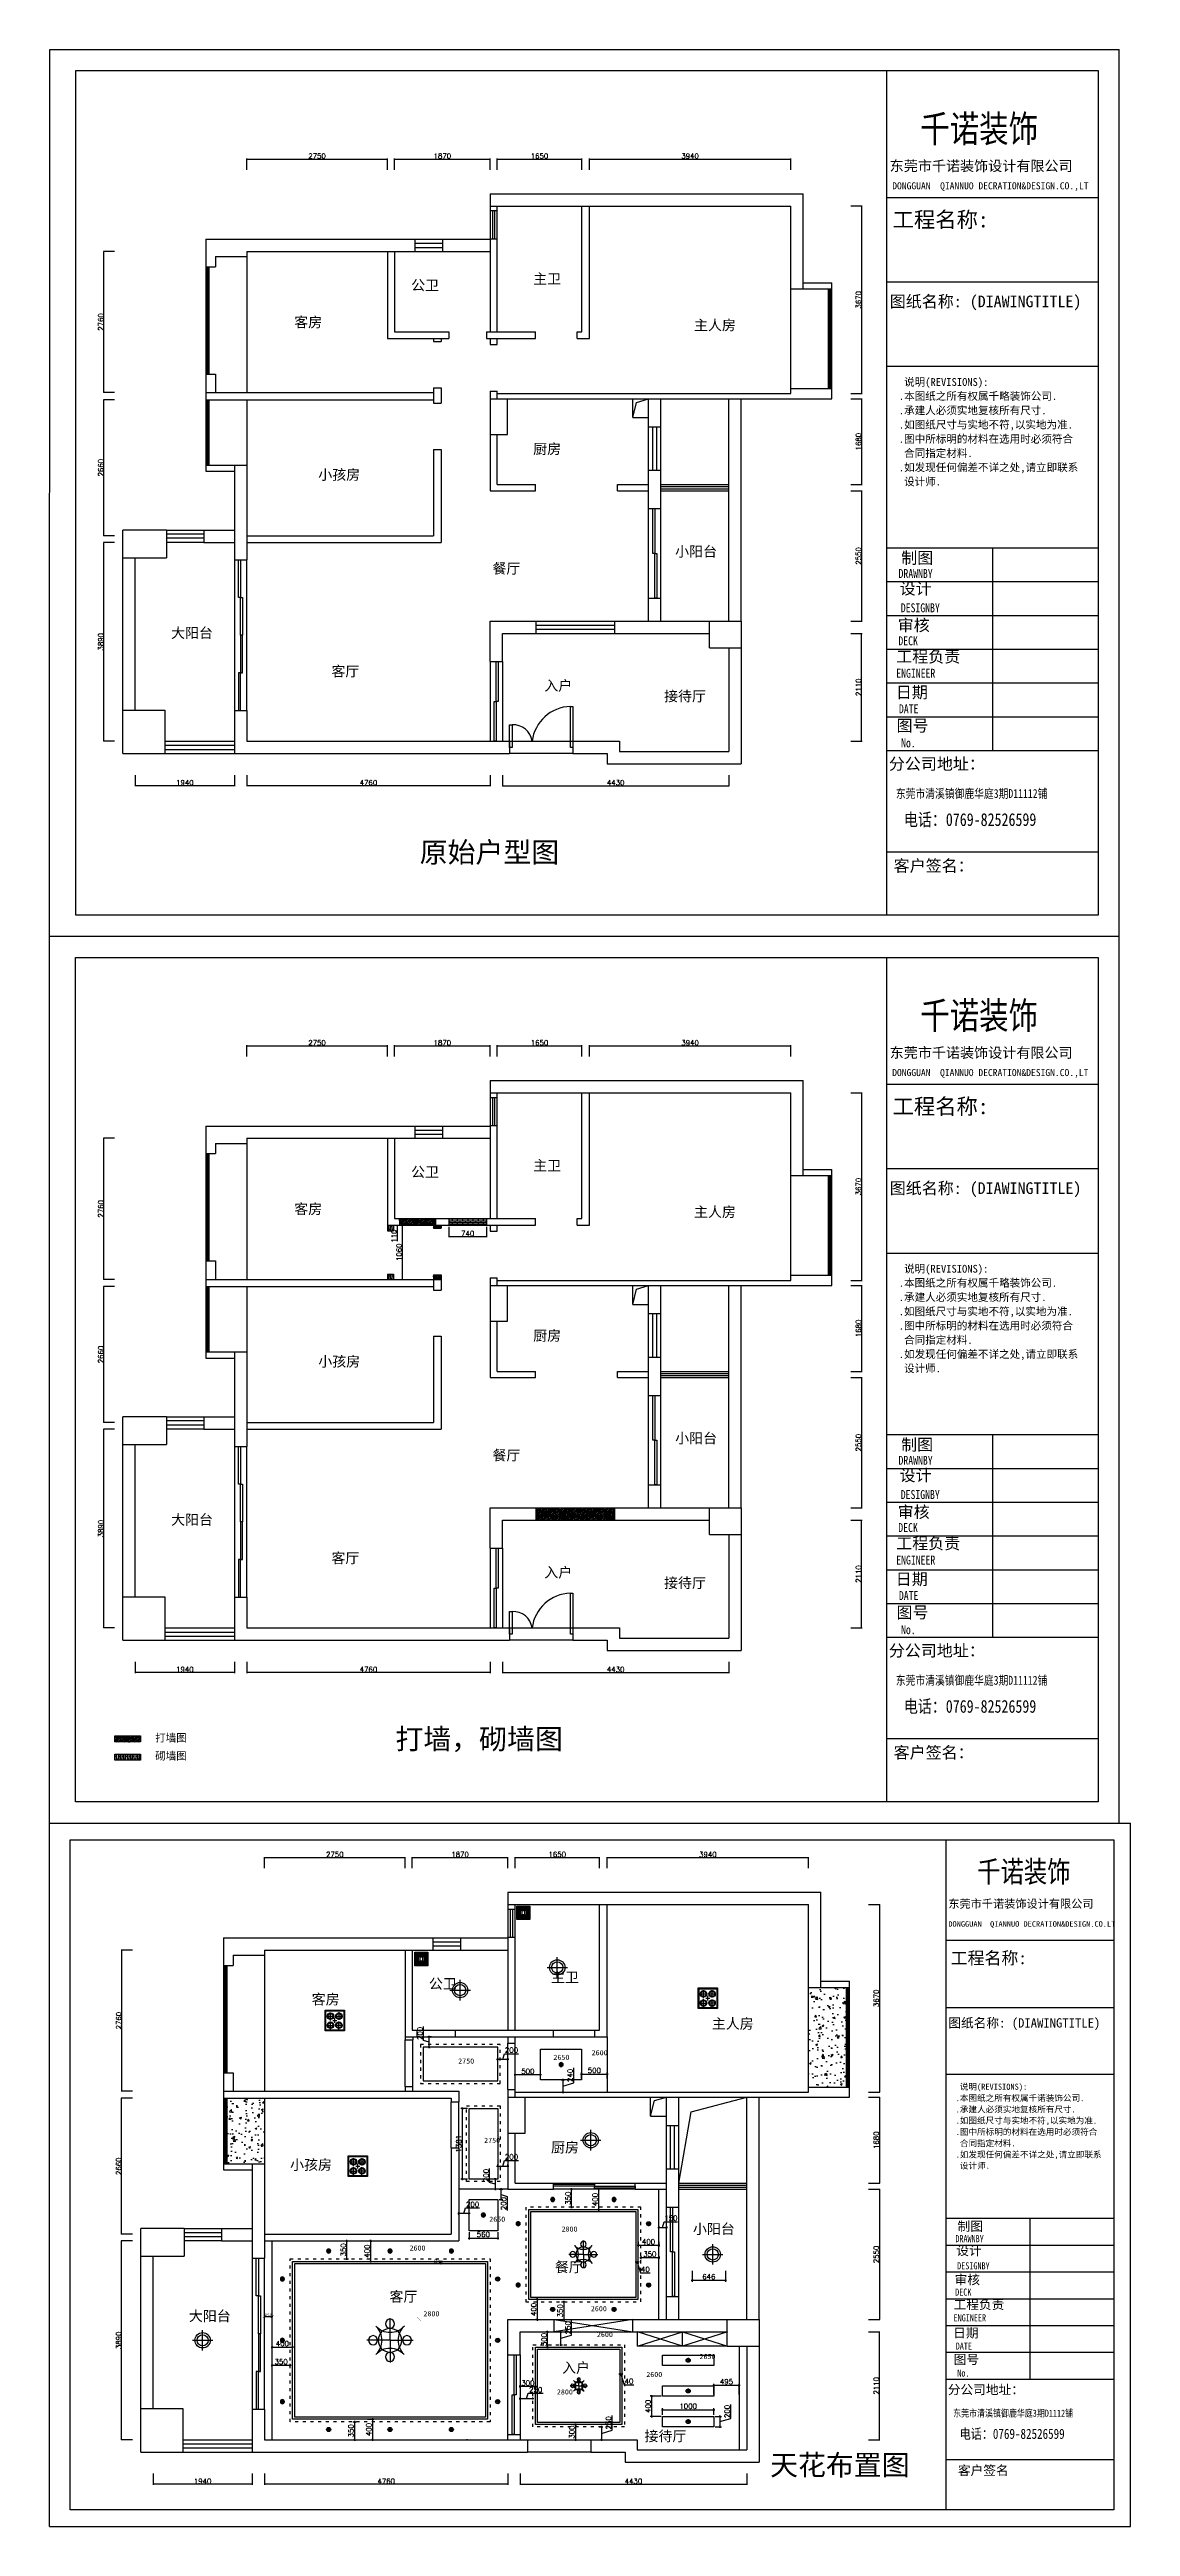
# Model space of a CAD drawing. Header units: millimetres. Extents: x 1149180 to 1411665549, y -85375798 to -28940.
# Drawn here: x 1149180 to 1170317, y -77393 to -28940 of the extents above; entities that cross this region are included whole.
import ezdxf

# ---------------------------------------------------------------- set-up
doc = ezdxf.new("R2010")
doc.units = ezdxf.units.MM
doc.header["$PDMODE"] = 35
doc.linetypes.add('ACAD_ISO03W100', pattern=[30, 12, -18])
for name, color, linetype in [('8', 8, 'Continuous'), ('BZ-000标注', 7, 'Continuous'), ('GSHTK', 7, 'Continuous'), ('TEXT', 3, 'Continuous'), ('图框', 7, 'Continuous'), ('家具 @ 100', 8, 'Continuous'), ('灯', 1, 'Continuous')]:
    doc.layers.add(name, color=color, linetype=linetype)
doc.styles.get("Standard").update_dxf_attribs({"font": 'txt', "bigfont": 'gbcbig.shx'})
doc.styles.add('云', font='SimSun.ttf')
doc.styles.add('仿宋', font='SimSun.ttf')
doc.styles.add('宋体字', font='NSimSun.ttf', dxfattribs={"width": 0.8, "height": 120})
doc.dimstyles.new('ISO-25', dxfattribs={"dimtxt": 100, "dimasz": 2.5, "dimexe": 10, "dimexo": 30, "dimgap": 10, "dimtad": 1, "dimdec": 0, "dimtxsty": 'Standard', "dimblk": 'ARCHTICK', "dimcen": 2.5, "dimclrd": 8, "dimclre": 8, "dimclrt": 3, "dimadec": 0, "dimazin": 0, "dimtfac": 1, "dimtdec": 0, "dimtmove": 0, "dimatfit": 3, "dimldrblk": 'DOT', "dimfxl": 1.25, "dimarcsym": 0})
doc.dimstyles.new('标准', dxfattribs={"dimtxt": 60, "dimasz": 50, "dimexe": 1, "dimexo": 1, "dimtad": 1, "dimdec": 0, "dimtxsty": '云', "dimblk": 'ARCHTICK', "dimcen": 50, "dimdle": 10, "dimclrd": 24, "dimclre": 22, "dimclrt": 24, "dimadec": 0, "dimazin": 0, "dimtfac": 1, "dimtdec": 0, "dimtmove": 1, "dimatfit": 3, "dimldrblk": 'OBLIQUE', "dimfxl": 1.25, "dimarcsym": 0})
doc.dimstyles.new('标注（中）', dxfattribs={"dimtxt": 100, "dimasz": 40, "dimexe": 30, "dimexo": 30, "dimgap": 20, "dimtad": 1, "dimdec": 0, "dimzin": 0, "dimdsep": 46, "dimtxsty": 'Standard', "dimblk1": 'ARCHTICK', "dimblk2": 'ARCHTICK', "dimsah": 1, "dimcen": 0, "dimdle": 20, "dimclrd": 8, "dimclre": 8, "dimclrt": 2, "dimadec": 0, "dimazin": 0, "dimtfac": 1, "dimtdec": 0, "dimtmove": 1, "dimatfit": 3, "dimldrblk": 'OPEN90', "dimfxl": 1, "dimtolj": 1, "dimtzin": 0, "dimarcsym": 0})
pattern_1 = [(45, (2323.479, -31967.004), (11.78658616, 43.2174826), [55.5625, -11.1125, 0, -11.1125])]
pattern_2 = [(50, (646981.22, -110898.4), (364.36934, -31.87817), [38.1, -419.1]), (355, (646981.22, -110898.4), (-70.48565, 382.11329), [30.48, -335.28]), (100.451, (647011.6, -110901.04), (293.885, 350.23338), [32.38, -356.18]), (46.1842, (646981.2, -110796.8), (542.1581, -84.08466), [57.15, -628.65]), (96.6356, (647026.4, -110803.8), (474.80847, 494.8511), [48.57, -534.27]), (351.184, (646981.2, -110796.8), (474.8092, 494.85024), [45.72, -502.92]), (21, (647032.02, -110822.2), (303.22976, -204.53104), [38.1, -419.1]), (326, (647032.02, -110822.2), (123.60406, 368.37593), [30.48, -335.28]), (71.4514, (647057.3, -110839.23), (426.83298, 163.84572), [32.38, -356.18]), (37.5, (646981.22, -110898.39), (6.177207, 169.110078), [0, -331.216, 0, -340.36, 0, -336.55]), (7.5, (646981.22, -110898.39), (133.639325, 200.36115), [0, -194.056, 0, -323.596, 0, -128.27]), (327.5, (646867.94, -110898.39), (271.18119, -11.457488), [0, -127, 0, -396.24, 0, -525.78]), (317.5, (646817.14, -110898.39), (296.25836, 50.85298), [0, -165.1, 0, -263.144, 0, -373.38])]

msp = doc.modelspace()

# ---------------------------------------------------------------- texts
at = {"color": 1, "char_height": 400, "attachment_point": 1}
for s, insert, width in [('{\\fSimSun|b0|i0|c134|p2;\\C8;原始户型图}', (1156418.6, -44442.3), 6276.822), ('{\\fSimSun|b0|i0|c134|p2;\\C8;打墙，砌墙图}', (1155944, -61789.1), 6276.822), ('{\\fSimSun|b0|i0|c134|p2;\\C8;天花布置图}', (1163269.9, -75991), 2866.543)]:
    msp.add_mtext(s, dxfattribs=dict(at, insert=insert, width=width))
at = {"layer": 'GSHTK', "color": 1, "char_height": 200, "width": 1435.504, "attachment_point": 1}
for s, insert in [('\\pt200;{\\fSimSun|b0|i0|c134|p2;公卫}', (1156250.7, -33449.6)), ('\\pt200;{\\fSimSun|b0|i0|c134|p2;主卫}', (1158637.7, -33323.7)), ('\\pt200;{\\fSimSun|b0|i0|c134|p2;客房}', (1153965.5, -34172.4)), ('\\pt200;{\\fSimSun|b0|i0|c134|p2;主人房}', (1161782.7, -34230.7)), ('\\pt200;{\\fSimSun|b0|i0|c134|p2;厨房}', (1158637.7, -36650.7)), ('\\pt200;{\\fSimSun|b0|i0|c134|p2;小孩房}', (1154434.7, -37155.8)), ('\\pt300;{\\fSimSun|b0|i0|c134|p2;小阳台}', (1161413.6, -38658)), ('\\pt200;{\\fSimSun|b0|i0|c134|p2;餐厅}', (1157841.1, -38991.1)), ('\\pt300;{\\fSimSun|b0|i0|c134|p2;大阳台}', (1151556.8, -40250.8)), ('\\pt300;{\\fSimSun|b0|i0|c134|p2;客厅}', (1154691.9, -41002.3)), ('\\pt200;{\\fSimSun|b0|i0|c134|p2;入户}', (1158854.7, -41282)), ('\\pt200;{\\fSimSun|b0|i0|c134|p2;接待厅}', (1161197, -41488.8)), ('\\pt200;{\\fSimSun|b0|i0|c134|p2;公卫}', (1156250.7, -50796.4)), ('\\pt200;{\\fSimSun|b0|i0|c134|p2;主卫}', (1158637.7, -50670.5)), ('\\pt200;{\\fSimSun|b0|i0|c134|p2;客房}', (1153965.5, -51519.2)), ('\\pt200;{\\fSimSun|b0|i0|c134|p2;主人房}', (1161782.7, -51577.5)), ('\\pt200;{\\fSimSun|b0|i0|c134|p2;厨房}', (1158637.7, -53997.5)), ('\\pt200;{\\fSimSun|b0|i0|c134|p2;小孩房}', (1154434.7, -54502.6)), ('\\pt300;{\\fSimSun|b0|i0|c134|p2;小阳台}', (1161413.6, -56004.8)), ('\\pt200;{\\fSimSun|b0|i0|c134|p2;餐厅}', (1157841.1, -56337.9)), ('\\pt300;{\\fSimSun|b0|i0|c134|p2;大阳台}', (1151556.8, -57597.6)), ('\\pt300;{\\fSimSun|b0|i0|c134|p2;客厅}', (1154691.9, -58349)), ('\\pt200;{\\fSimSun|b0|i0|c134|p2;入户}', (1158854.7, -58628.8)), ('\\pt200;{\\fSimSun|b0|i0|c134|p2;接待厅}', (1161197, -58835.6)), ('\\pt200;{\\fSimSun|b0|i0|c134|p2;公卫}', (1156598.5, -66676.2)), ('\\pt200;{\\fSimSun|b0|i0|c134|p2;主卫}', (1158985.5, -66550.3)), ('\\pt200;{\\fSimSun|b0|i0|c134|p2;客房}', (1154306.8, -66980.7)), ('\\pt200;{\\fSimSun|b0|i0|c134|p2;主人房}', (1162130.6, -67457.3)), ('\\pt200;{\\fSimSun|b0|i0|c134|p2;小孩房}', (1153883.4, -70216.6)), ('\\pt200;{\\fSimSun|b0|i0|c134|p2;厨房}', (1158986.5, -69876.9)), ('\\pt300;{\\fSimSun|b0|i0|c134|p2;小阳台}', (1161761.4, -71472.6)), ('\\pt200;{\\fSimSun|b0|i0|c134|p2;餐厅}', (1159060.9, -72217.7)), ('\\pt300;{\\fSimSun|b0|i0|c134|p2;大阳台}', (1151904.6, -73176.4)), ('\\pt300;{\\fSimSun|b0|i0|c134|p2;客厅}', (1155828.1, -72795.3)), ('\\pt200;{\\fSimSun|b0|i0|c134|p2;入户}', (1159202.5, -74187.6)), ('\\pt200;{\\fSimSun|b0|i0|c134|p2;接待厅}', (1160815.2, -75524.4))]:
    msp.add_mtext(s, dxfattribs=dict(at, insert=insert))
at = {"layer": 'GSHTK', "color": 7, "char_height": 150, "width": 645.466, "attachment_point": 1}
for s, insert in [('{\\fKaiTi_GB2312|b0|i0|c134|p49;打墙图}', (1151247.6, -61891.5)), ('{\\fKaiTi_GB2312|b0|i0|c134|p49;砌墙图}', (1151247.6, -62244.1))]:
    msp.add_mtext(s, dxfattribs=dict(at, insert=insert))

# ---------------------------------------------------------------- blocks, each defined once
blk = doc.blocks.new('_ArchTick')
at = {"color": 0, "linetype": 'ByBlock', "const_width": 0.15}
blk.add_lwpolyline([(-0.5, -0.5), (0.5, 0.5)], dxfattribs=at)
blk = doc.blocks.new('*D470')
at = {"color": 8, "lineweight": -2}
for p, q in [((1153036, -43131), (1153036, -43351)), ((1157796, -43341), (1153036, -43341)), ((1157796, -43131), (1157796, -43351))]:
    blk.add_line(p, q, dxfattribs=at)
at = {"layer": 'Defpoints', "color": 0}
for p in [(1153036, -43101), (1157796, -43101), (1153036, -43341)]:
    blk.add_point(p, dxfattribs=at)
at = {"color": 8, "lineweight": -2, "xscale": 2.5, "yscale": 2.5, "zscale": 2.5, "rotation": 180}
blk.add_blockref('_ArchTick', (1153036, -43341), dxfattribs=at)
at = {"color": 8, "lineweight": -2, "xscale": 2.5, "yscale": 2.5, "zscale": 2.5}
blk.add_blockref('_ArchTick', (1157796, -43341), dxfattribs=at)
at = {"color": 3, "insert": (1155416, -43281), "char_height": 100, "attachment_point": 5}
blk.add_mtext('4760', dxfattribs=at)
blk = doc.blocks.new('_Dot')
at = {"color": 0, "linetype": 'ByBlock', "lineweight": -2}
blk.add_line((-0.5, 0), (-1, 0), dxfattribs=at)
at = {"color": 0, "linetype": 'ByBlock', "const_width": 0.5}
blk.add_lwpolyline([(-0.25, 0, 1), (0.25, 0, 1)], format="xyb", close=True, dxfattribs=at)
blk = doc.blocks.new('*D471')
at = {"color": 8, "lineweight": -2}
for p, q in [((1158036, -43131), (1158036, -43351)), ((1158036, -43341), (1162466, -43341)), ((1162466, -43131), (1162466, -43351))]:
    blk.add_line(p, q, dxfattribs=at)
at = {"layer": 'Defpoints', "color": 0}
for p in [(1158036, -43101), (1162466, -43101), (1162466, -43341)]:
    blk.add_point(p, dxfattribs=at)
at = {"color": 8, "lineweight": -2, "xscale": 2.5, "yscale": 2.5, "zscale": 2.5, "rotation": 180}
blk.add_blockref('_ArchTick', (1158036, -43341), dxfattribs=at)
at = {"color": 8, "lineweight": -2, "xscale": 2.5, "yscale": 2.5, "zscale": 2.5}
blk.add_blockref('_ArchTick', (1162466, -43341), dxfattribs=at)
at = {"color": 3, "insert": (1160251, -43281), "char_height": 100, "attachment_point": 5}
blk.add_mtext('4430', dxfattribs=at)
blk = doc.blocks.new('*D472')
at = {"color": 8, "lineweight": -2}
for p, q in [((1150856, -43131), (1150856, -43351)), ((1152796, -43341), (1150856, -43341)), ((1152796, -43131), (1152796, -43351))]:
    blk.add_line(p, q, dxfattribs=at)
at = {"layer": 'Defpoints', "color": 0}
for p in [(1150856, -43101), (1152796, -43101), (1150856, -43341)]:
    blk.add_point(p, dxfattribs=at)
at = {"color": 8, "lineweight": -2, "xscale": 2.5, "yscale": 2.5, "zscale": 2.5, "rotation": 180}
blk.add_blockref('_ArchTick', (1150856, -43341), dxfattribs=at)
at = {"color": 8, "lineweight": -2, "xscale": 2.5, "yscale": 2.5, "zscale": 2.5}
blk.add_blockref('_ArchTick', (1152796, -43341), dxfattribs=at)
at = {"color": 3, "insert": (1151826, -43281), "char_height": 100, "attachment_point": 5}
blk.add_mtext('1940', dxfattribs=at)
blk = doc.blocks.new('*D473')
at = {"color": 8, "lineweight": -2}
for p, q in [((1150452, -38580), (1150232, -38580)), ((1150242, -42470), (1150242, -38580)), ((1150452, -42470), (1150232, -42470))]:
    blk.add_line(p, q, dxfattribs=at)
at = {"layer": 'Defpoints', "color": 0}
for p in [(1150242, -38580), (1150482, -38580), (1150482, -42470)]:
    blk.add_point(p, dxfattribs=at)
at = {"color": 8, "lineweight": -2, "xscale": 2.5, "yscale": 2.5, "zscale": 2.5}
for p, rotation in [((1150242, -38580), 90), ((1150242, -42470), 270)]:
    blk.add_blockref('_ArchTick', p, dxfattribs=dict(at, rotation=rotation))
at = {"color": 3, "insert": (1150182, -40525), "char_height": 100, "attachment_point": 5, "rotation": 90}
blk.add_mtext('3890', dxfattribs=at)
blk = doc.blocks.new('*D474')
at = {"color": 8, "lineweight": -2}
for p, q in [((1150452, -35790), (1150232, -35790)), ((1150242, -38450), (1150242, -35790)), ((1150452, -38450), (1150232, -38450))]:
    blk.add_line(p, q, dxfattribs=at)
at = {"layer": 'Defpoints', "color": 0}
for p in [(1150242, -35790), (1150482, -35790), (1150482, -38450)]:
    blk.add_point(p, dxfattribs=at)
at = {"color": 8, "lineweight": -2, "xscale": 2.5, "yscale": 2.5, "zscale": 2.5}
for p, rotation in [((1150242, -35790), 90), ((1150242, -38450), 270)]:
    blk.add_blockref('_ArchTick', p, dxfattribs=dict(at, rotation=rotation))
at = {"color": 3, "insert": (1150182, -37120), "char_height": 100, "attachment_point": 5, "rotation": 90}
blk.add_mtext('2660', dxfattribs=at)
blk = doc.blocks.new('*D475')
at = {"color": 8, "lineweight": -2}
for p, q in [((1150452, -32890), (1150233, -32890)), ((1150243, -35650), (1150243, -32890)), ((1150452, -35650), (1150233, -35650))]:
    blk.add_line(p, q, dxfattribs=at)
at = {"layer": 'Defpoints', "color": 0}
for p in [(1150243, -32890), (1150482, -32890), (1150482, -35650)]:
    blk.add_point(p, dxfattribs=at)
at = {"color": 8, "lineweight": -2, "xscale": 2.5, "yscale": 2.5, "zscale": 2.5}
for p, rotation in [((1150243, -32890), 90), ((1150243, -35650), 270)]:
    blk.add_blockref('_ArchTick', p, dxfattribs=dict(at, rotation=rotation))
at = {"color": 3, "insert": (1150183, -34270), "char_height": 100, "attachment_point": 5, "rotation": 90}
blk.add_mtext('2760', dxfattribs=at)
blk = doc.blocks.new('*D476')
at = {"color": 8, "lineweight": -2}
for p, q in [((1153036, -31292), (1153036, -31072)), ((1153036, -31082), (1155786, -31082)), ((1155786, -31292), (1155786, -31072))]:
    blk.add_line(p, q, dxfattribs=at)
at = {"layer": 'Defpoints', "color": 0}
for p in [(1153036, -31322), (1155786, -31082), (1155786, -31322)]:
    blk.add_point(p, dxfattribs=at)
at = {"color": 8, "lineweight": -2, "xscale": 2.5, "yscale": 2.5, "zscale": 2.5, "rotation": 180}
blk.add_blockref('_ArchTick', (1153036, -31082), dxfattribs=at)
at = {"color": 8, "lineweight": -2, "xscale": 2.5, "yscale": 2.5, "zscale": 2.5}
blk.add_blockref('_ArchTick', (1155786, -31082), dxfattribs=at)
at = {"color": 3, "insert": (1154411, -31022), "char_height": 100, "attachment_point": 5}
blk.add_mtext('2750', dxfattribs=at)
blk = doc.blocks.new('*D477')
at = {"color": 8, "lineweight": -2}
for p, q in [((1155926, -31292), (1155926, -31072)), ((1155926, -31082), (1157796, -31082)), ((1157796, -31292), (1157796, -31072))]:
    blk.add_line(p, q, dxfattribs=at)
at = {"layer": 'Defpoints', "color": 0}
for p in [(1155926, -31322), (1157796, -31082), (1157796, -31322)]:
    blk.add_point(p, dxfattribs=at)
at = {"color": 8, "lineweight": -2, "xscale": 2.5, "yscale": 2.5, "zscale": 2.5, "rotation": 180}
blk.add_blockref('_ArchTick', (1155926, -31082), dxfattribs=at)
at = {"color": 8, "lineweight": -2, "xscale": 2.5, "yscale": 2.5, "zscale": 2.5}
blk.add_blockref('_ArchTick', (1157796, -31082), dxfattribs=at)
at = {"color": 3, "insert": (1156861, -31022), "char_height": 100, "attachment_point": 5}
blk.add_mtext('1870', dxfattribs=at)
blk = doc.blocks.new('*D478')
at = {"color": 8, "lineweight": -2}
for p, q in [((1157936, -31292), (1157936, -31072)), ((1157936, -31082), (1159586, -31082)), ((1159586, -31292), (1159586, -31072))]:
    blk.add_line(p, q, dxfattribs=at)
at = {"layer": 'Defpoints', "color": 0}
for p in [(1157936, -31322), (1159586, -31082), (1159586, -31322)]:
    blk.add_point(p, dxfattribs=at)
at = {"color": 8, "lineweight": -2, "xscale": 2.5, "yscale": 2.5, "zscale": 2.5, "rotation": 180}
blk.add_blockref('_ArchTick', (1157936, -31082), dxfattribs=at)
at = {"color": 8, "lineweight": -2, "xscale": 2.5, "yscale": 2.5, "zscale": 2.5}
blk.add_blockref('_ArchTick', (1159586, -31082), dxfattribs=at)
at = {"color": 3, "insert": (1158761, -31022), "char_height": 100, "attachment_point": 5}
blk.add_mtext('1650', dxfattribs=at)
blk = doc.blocks.new('*D479')
at = {"color": 8, "lineweight": -2}
for p, q in [((1159736, -31292), (1159736, -31072)), ((1159736, -31082), (1163676, -31082)), ((1163676, -31292), (1163676, -31072))]:
    blk.add_line(p, q, dxfattribs=at)
at = {"layer": 'Defpoints', "color": 0}
for p in [(1159736, -31322), (1163676, -31082), (1163676, -31322)]:
    blk.add_point(p, dxfattribs=at)
at = {"color": 8, "lineweight": -2, "xscale": 2.5, "yscale": 2.5, "zscale": 2.5, "rotation": 180}
blk.add_blockref('_ArchTick', (1159736, -31082), dxfattribs=at)
at = {"color": 8, "lineweight": -2, "xscale": 2.5, "yscale": 2.5, "zscale": 2.5}
blk.add_blockref('_ArchTick', (1163676, -31082), dxfattribs=at)
at = {"color": 3, "insert": (1161706, -31022), "char_height": 100, "attachment_point": 5}
blk.add_mtext('3940', dxfattribs=at)
blk = doc.blocks.new('*D480')
at = {"color": 8, "lineweight": -2}
for p, q in [((1164849, -32000), (1165069, -32000)), ((1165059, -32000), (1165059, -35670)), ((1164849, -35670), (1165069, -35670))]:
    blk.add_line(p, q, dxfattribs=at)
at = {"layer": 'Defpoints', "color": 0}
for p in [(1164819, -32000), (1164819, -35670), (1165059, -35670)]:
    blk.add_point(p, dxfattribs=at)
at = {"color": 8, "lineweight": -2, "xscale": 2.5, "yscale": 2.5, "zscale": 2.5}
for p, rotation in [((1165059, -32000), 90), ((1165059, -35670), 270)]:
    blk.add_blockref('_ArchTick', p, dxfattribs=dict(at, rotation=rotation))
at = {"color": 3, "insert": (1164999, -33835), "char_height": 100, "attachment_point": 5, "rotation": 90}
blk.add_mtext('3670', dxfattribs=at)
blk = doc.blocks.new('*D481')
at = {"color": 8, "lineweight": -2}
for p, q in [((1164849, -35770), (1165069, -35770)), ((1165059, -35770), (1165059, -37450)), ((1164849, -37450), (1165069, -37450))]:
    blk.add_line(p, q, dxfattribs=at)
at = {"layer": 'Defpoints', "color": 0}
for p in [(1164819, -35770), (1164819, -37450), (1165059, -37450)]:
    blk.add_point(p, dxfattribs=at)
at = {"color": 8, "lineweight": -2, "xscale": 2.5, "yscale": 2.5, "zscale": 2.5}
for p, rotation in [((1165059, -35770), 90), ((1165059, -37450), 270)]:
    blk.add_blockref('_ArchTick', p, dxfattribs=dict(at, rotation=rotation))
at = {"color": 3, "insert": (1164999, -36610), "char_height": 100, "attachment_point": 5, "rotation": 90}
blk.add_mtext('1680', dxfattribs=at)
blk = doc.blocks.new('*D482')
at = {"color": 8, "lineweight": -2}
for p, q in [((1164849, -37570), (1165069, -37570)), ((1165059, -37570), (1165059, -40120)), ((1164849, -40120), (1165069, -40120))]:
    blk.add_line(p, q, dxfattribs=at)
at = {"layer": 'Defpoints', "color": 0}
for p in [(1164819, -37570), (1164819, -40120), (1165059, -40120)]:
    blk.add_point(p, dxfattribs=at)
at = {"color": 8, "lineweight": -2, "xscale": 2.5, "yscale": 2.5, "zscale": 2.5}
for p, rotation in [((1165059, -37570), 90), ((1165059, -40120), 270)]:
    blk.add_blockref('_ArchTick', p, dxfattribs=dict(at, rotation=rotation))
at = {"color": 3, "insert": (1164999, -38845), "char_height": 100, "attachment_point": 5, "rotation": 90}
blk.add_mtext('2550', dxfattribs=at)
blk = doc.blocks.new('*D483')
at = {"color": 8, "lineweight": -2}
for p, q in [((1164849, -40360), (1165069, -40360)), ((1165059, -42470), (1165059, -40360)), ((1164849, -42470), (1165069, -42470))]:
    blk.add_line(p, q, dxfattribs=at)
at = {"layer": 'Defpoints', "color": 0}
for p in [(1164819, -40360), (1165059, -40360), (1164819, -42470)]:
    blk.add_point(p, dxfattribs=at)
at = {"color": 8, "lineweight": -2, "xscale": 2.5, "yscale": 2.5, "zscale": 2.5}
for p, rotation in [((1165059, -40360), 90), ((1165059, -42470), 270)]:
    blk.add_blockref('_ArchTick', p, dxfattribs=dict(at, rotation=rotation))
at = {"color": 3, "insert": (1164999, -41415), "char_height": 100, "attachment_point": 5, "rotation": 90}
blk.add_mtext('2110', dxfattribs=at)
blk = doc.blocks.new('*D526')
at = {"color": 8, "lineweight": -2}
for p, q in [((1153036, -60478), (1153036, -60698)), ((1157796, -60478), (1157796, -60698)), ((1157796, -60688), (1153036, -60688))]:
    blk.add_line(p, q, dxfattribs=at)
at = {"layer": 'Defpoints', "color": 0}
for p in [(1153036, -60448), (1157796, -60448), (1153036, -60688)]:
    blk.add_point(p, dxfattribs=at)
at = {"color": 8, "lineweight": -2, "xscale": 2.5, "yscale": 2.5, "zscale": 2.5, "rotation": 180}
blk.add_blockref('_ArchTick', (1153036, -60688), dxfattribs=at)
at = {"color": 8, "lineweight": -2, "xscale": 2.5, "yscale": 2.5, "zscale": 2.5}
blk.add_blockref('_ArchTick', (1157796, -60688), dxfattribs=at)
at = {"color": 3, "insert": (1155416, -60628), "char_height": 100, "attachment_point": 5}
blk.add_mtext('4760', dxfattribs=at)
blk = doc.blocks.new('*D527')
at = {"color": 8, "lineweight": -2}
for p, q in [((1158036, -60478), (1158036, -60698)), ((1162466, -60478), (1162466, -60698)), ((1158036, -60688), (1162466, -60688))]:
    blk.add_line(p, q, dxfattribs=at)
at = {"layer": 'Defpoints', "color": 0}
for p in [(1158036, -60448), (1162466, -60448), (1162466, -60688)]:
    blk.add_point(p, dxfattribs=at)
at = {"color": 8, "lineweight": -2, "xscale": 2.5, "yscale": 2.5, "zscale": 2.5, "rotation": 180}
blk.add_blockref('_ArchTick', (1158036, -60688), dxfattribs=at)
at = {"color": 8, "lineweight": -2, "xscale": 2.5, "yscale": 2.5, "zscale": 2.5}
blk.add_blockref('_ArchTick', (1162466, -60688), dxfattribs=at)
at = {"color": 3, "insert": (1160251, -60628), "char_height": 100, "attachment_point": 5}
blk.add_mtext('4430', dxfattribs=at)
blk = doc.blocks.new('*D528')
at = {"color": 8, "lineweight": -2}
for p, q in [((1150856, -60478), (1150856, -60698)), ((1152796, -60478), (1152796, -60698)), ((1152796, -60688), (1150856, -60688))]:
    blk.add_line(p, q, dxfattribs=at)
at = {"layer": 'Defpoints', "color": 0}
for p in [(1150856, -60448), (1152796, -60448), (1150856, -60688)]:
    blk.add_point(p, dxfattribs=at)
at = {"color": 8, "lineweight": -2, "xscale": 2.5, "yscale": 2.5, "zscale": 2.5, "rotation": 180}
blk.add_blockref('_ArchTick', (1150856, -60688), dxfattribs=at)
at = {"color": 8, "lineweight": -2, "xscale": 2.5, "yscale": 2.5, "zscale": 2.5}
blk.add_blockref('_ArchTick', (1152796, -60688), dxfattribs=at)
at = {"color": 3, "insert": (1151826, -60628), "char_height": 100, "attachment_point": 5}
blk.add_mtext('1940', dxfattribs=at)
blk = doc.blocks.new('*D529')
at = {"color": 8, "lineweight": -2}
for p, q in [((1150452, -55927), (1150232, -55927)), ((1150242, -59817), (1150242, -55927)), ((1150452, -59817), (1150232, -59817))]:
    blk.add_line(p, q, dxfattribs=at)
at = {"layer": 'Defpoints', "color": 0}
for p in [(1150242, -55927), (1150482, -55927), (1150482, -59817)]:
    blk.add_point(p, dxfattribs=at)
at = {"color": 8, "lineweight": -2, "xscale": 2.5, "yscale": 2.5, "zscale": 2.5}
for p, rotation in [((1150242, -55927), 90), ((1150242, -59817), 270)]:
    blk.add_blockref('_ArchTick', p, dxfattribs=dict(at, rotation=rotation))
at = {"color": 3, "insert": (1150182, -57872), "char_height": 100, "attachment_point": 5, "rotation": 90}
blk.add_mtext('3890', dxfattribs=at)
blk = doc.blocks.new('*D530')
at = {"color": 8, "lineweight": -2}
for p, q in [((1150452, -53137), (1150232, -53137)), ((1150242, -55797), (1150242, -53137)), ((1150452, -55797), (1150232, -55797))]:
    blk.add_line(p, q, dxfattribs=at)
at = {"layer": 'Defpoints', "color": 0}
for p in [(1150242, -53137), (1150482, -53137), (1150482, -55797)]:
    blk.add_point(p, dxfattribs=at)
at = {"color": 8, "lineweight": -2, "xscale": 2.5, "yscale": 2.5, "zscale": 2.5}
for p, rotation in [((1150242, -53137), 90), ((1150242, -55797), 270)]:
    blk.add_blockref('_ArchTick', p, dxfattribs=dict(at, rotation=rotation))
at = {"color": 3, "insert": (1150182, -54467), "char_height": 100, "attachment_point": 5, "rotation": 90}
blk.add_mtext('2660', dxfattribs=at)
blk = doc.blocks.new('*D531')
at = {"color": 8, "lineweight": -2}
for p, q in [((1150452, -50237), (1150233, -50237)), ((1150243, -52997), (1150243, -50237)), ((1150452, -52997), (1150233, -52997))]:
    blk.add_line(p, q, dxfattribs=at)
at = {"layer": 'Defpoints', "color": 0}
for p in [(1150243, -50237), (1150482, -50237), (1150482, -52997)]:
    blk.add_point(p, dxfattribs=at)
at = {"color": 8, "lineweight": -2, "xscale": 2.5, "yscale": 2.5, "zscale": 2.5}
for p, rotation in [((1150243, -50237), 90), ((1150243, -52997), 270)]:
    blk.add_blockref('_ArchTick', p, dxfattribs=dict(at, rotation=rotation))
at = {"color": 3, "insert": (1150183, -51617), "char_height": 100, "attachment_point": 5, "rotation": 90}
blk.add_mtext('2760', dxfattribs=at)
blk = doc.blocks.new('*D532')
at = {"color": 8, "lineweight": -2}
for p, q in [((1153036, -48639), (1153036, -48419)), ((1153036, -48429), (1155786, -48429)), ((1155786, -48639), (1155786, -48419))]:
    blk.add_line(p, q, dxfattribs=at)
at = {"layer": 'Defpoints', "color": 0}
for p in [(1155786, -48429), (1153036, -48669), (1155786, -48669)]:
    blk.add_point(p, dxfattribs=at)
at = {"color": 8, "lineweight": -2, "xscale": 2.5, "yscale": 2.5, "zscale": 2.5, "rotation": 180}
blk.add_blockref('_ArchTick', (1153036, -48429), dxfattribs=at)
at = {"color": 8, "lineweight": -2, "xscale": 2.5, "yscale": 2.5, "zscale": 2.5}
blk.add_blockref('_ArchTick', (1155786, -48429), dxfattribs=at)
at = {"color": 3, "insert": (1154411, -48369), "char_height": 100, "attachment_point": 5}
blk.add_mtext('2750', dxfattribs=at)
blk = doc.blocks.new('*D533')
at = {"color": 8, "lineweight": -2}
for p, q in [((1155926, -48639), (1155926, -48419)), ((1155926, -48429), (1157796, -48429)), ((1157796, -48639), (1157796, -48419))]:
    blk.add_line(p, q, dxfattribs=at)
at = {"layer": 'Defpoints', "color": 0}
for p in [(1157796, -48429), (1155926, -48669), (1157796, -48669)]:
    blk.add_point(p, dxfattribs=at)
at = {"color": 8, "lineweight": -2, "xscale": 2.5, "yscale": 2.5, "zscale": 2.5, "rotation": 180}
blk.add_blockref('_ArchTick', (1155926, -48429), dxfattribs=at)
at = {"color": 8, "lineweight": -2, "xscale": 2.5, "yscale": 2.5, "zscale": 2.5}
blk.add_blockref('_ArchTick', (1157796, -48429), dxfattribs=at)
at = {"color": 3, "insert": (1156861, -48369), "char_height": 100, "attachment_point": 5}
blk.add_mtext('1870', dxfattribs=at)
blk = doc.blocks.new('*D534')
at = {"color": 8, "lineweight": -2}
for p, q in [((1157936, -48639), (1157936, -48419)), ((1157936, -48429), (1159586, -48429)), ((1159586, -48639), (1159586, -48419))]:
    blk.add_line(p, q, dxfattribs=at)
at = {"layer": 'Defpoints', "color": 0}
for p in [(1159586, -48429), (1157936, -48669), (1159586, -48669)]:
    blk.add_point(p, dxfattribs=at)
at = {"color": 8, "lineweight": -2, "xscale": 2.5, "yscale": 2.5, "zscale": 2.5, "rotation": 180}
blk.add_blockref('_ArchTick', (1157936, -48429), dxfattribs=at)
at = {"color": 8, "lineweight": -2, "xscale": 2.5, "yscale": 2.5, "zscale": 2.5}
blk.add_blockref('_ArchTick', (1159586, -48429), dxfattribs=at)
at = {"color": 3, "insert": (1158761, -48369), "char_height": 100, "attachment_point": 5}
blk.add_mtext('1650', dxfattribs=at)
blk = doc.blocks.new('*D535')
at = {"color": 8, "lineweight": -2}
for p, q in [((1159736, -48639), (1159736, -48419)), ((1159736, -48429), (1163676, -48429)), ((1163676, -48639), (1163676, -48419))]:
    blk.add_line(p, q, dxfattribs=at)
at = {"layer": 'Defpoints', "color": 0}
for p in [(1163676, -48429), (1159736, -48669), (1163676, -48669)]:
    blk.add_point(p, dxfattribs=at)
at = {"color": 8, "lineweight": -2, "xscale": 2.5, "yscale": 2.5, "zscale": 2.5, "rotation": 180}
blk.add_blockref('_ArchTick', (1159736, -48429), dxfattribs=at)
at = {"color": 8, "lineweight": -2, "xscale": 2.5, "yscale": 2.5, "zscale": 2.5}
blk.add_blockref('_ArchTick', (1163676, -48429), dxfattribs=at)
at = {"color": 3, "insert": (1161706, -48369), "char_height": 100, "attachment_point": 5}
blk.add_mtext('3940', dxfattribs=at)
blk = doc.blocks.new('*D536')
at = {"color": 8, "lineweight": -2}
for p, q in [((1164849, -49347), (1165069, -49347)), ((1165059, -49347), (1165059, -53017)), ((1164849, -53017), (1165069, -53017))]:
    blk.add_line(p, q, dxfattribs=at)
at = {"layer": 'Defpoints', "color": 0}
for p in [(1164819, -49347), (1164819, -53017), (1165059, -53017)]:
    blk.add_point(p, dxfattribs=at)
at = {"color": 8, "lineweight": -2, "xscale": 2.5, "yscale": 2.5, "zscale": 2.5}
for p, rotation in [((1165059, -49347), 90), ((1165059, -53017), 270)]:
    blk.add_blockref('_ArchTick', p, dxfattribs=dict(at, rotation=rotation))
at = {"color": 3, "insert": (1164999, -51182), "char_height": 100, "attachment_point": 5, "rotation": 90}
blk.add_mtext('3670', dxfattribs=at)
blk = doc.blocks.new('*D537')
at = {"color": 8, "lineweight": -2}
for p, q in [((1164849, -53117), (1165069, -53117)), ((1165059, -53117), (1165059, -54797)), ((1164849, -54797), (1165069, -54797))]:
    blk.add_line(p, q, dxfattribs=at)
at = {"layer": 'Defpoints', "color": 0}
for p in [(1164819, -53117), (1164819, -54797), (1165059, -54797)]:
    blk.add_point(p, dxfattribs=at)
at = {"color": 8, "lineweight": -2, "xscale": 2.5, "yscale": 2.5, "zscale": 2.5}
for p, rotation in [((1165059, -53117), 90), ((1165059, -54797), 270)]:
    blk.add_blockref('_ArchTick', p, dxfattribs=dict(at, rotation=rotation))
at = {"color": 3, "insert": (1164999, -53957), "char_height": 100, "attachment_point": 5, "rotation": 90}
blk.add_mtext('1680', dxfattribs=at)
blk = doc.blocks.new('*D538')
at = {"color": 8, "lineweight": -2}
for p, q in [((1164849, -54917), (1165069, -54917)), ((1165059, -54917), (1165059, -57467)), ((1164849, -57467), (1165069, -57467))]:
    blk.add_line(p, q, dxfattribs=at)
at = {"layer": 'Defpoints', "color": 0}
for p in [(1164819, -54917), (1164819, -57467), (1165059, -57467)]:
    blk.add_point(p, dxfattribs=at)
at = {"color": 8, "lineweight": -2, "xscale": 2.5, "yscale": 2.5, "zscale": 2.5}
for p, rotation in [((1165059, -54917), 90), ((1165059, -57467), 270)]:
    blk.add_blockref('_ArchTick', p, dxfattribs=dict(at, rotation=rotation))
at = {"color": 3, "insert": (1164999, -56192), "char_height": 100, "attachment_point": 5, "rotation": 90}
blk.add_mtext('2550', dxfattribs=at)
blk = doc.blocks.new('*D539')
at = {"color": 8, "lineweight": -2}
for p, q in [((1164849, -57707), (1165069, -57707)), ((1165059, -59817), (1165059, -57707)), ((1164849, -59817), (1165069, -59817))]:
    blk.add_line(p, q, dxfattribs=at)
at = {"layer": 'Defpoints', "color": 0}
for p in [(1164819, -57707), (1165059, -57707), (1164819, -59817)]:
    blk.add_point(p, dxfattribs=at)
at = {"color": 8, "lineweight": -2, "xscale": 2.5, "yscale": 2.5, "zscale": 2.5}
for p, rotation in [((1165059, -57707), 90), ((1165059, -59817), 270)]:
    blk.add_blockref('_ArchTick', p, dxfattribs=dict(at, rotation=rotation))
at = {"color": 3, "insert": (1164999, -58762), "char_height": 100, "attachment_point": 5, "rotation": 90}
blk.add_mtext('2110', dxfattribs=at)
blk = doc.blocks.new('*D589')
at = {"layer": 'Defpoints', "color": 0}
for p in [(1156986, -51937), (1157726, -51937), (1157726, -52160)]:
    blk.add_point(p, dxfattribs=at)
at = {"layer": 'GSHTK', "color": 8, "lineweight": -2}
for p, q in [((1156986, -51967), (1156986, -52170)), ((1156986, -52160), (1157726, -52160)), ((1157726, -51967), (1157726, -52170))]:
    blk.add_line(p, q, dxfattribs=at)
at = {"layer": 'GSHTK', "color": 8, "lineweight": -2, "xscale": 2.5, "yscale": 2.5, "zscale": 2.5, "rotation": 180}
blk.add_blockref('_ArchTick', (1156986, -52160), dxfattribs=at)
at = {"layer": 'GSHTK', "color": 8, "lineweight": -2, "xscale": 2.5, "yscale": 2.5, "zscale": 2.5}
blk.add_blockref('_ArchTick', (1157726, -52160), dxfattribs=at)
at = {"layer": 'GSHTK', "color": 3, "insert": (1157356, -52100), "char_height": 100, "attachment_point": 5}
blk.add_mtext('740', dxfattribs=at)
blk = doc.blocks.new('*D590')
at = {"layer": 'Defpoints', "color": 0}
for p in [(1155906, -51937), (1155906, -52997), (1156073, -52997)]:
    blk.add_point(p, dxfattribs=at)
at = {"layer": 'GSHTK', "color": 8, "lineweight": -2}
for p, q in [((1155936, -51937), (1156083, -51937)), ((1156073, -51937), (1156073, -52997)), ((1155936, -52997), (1156083, -52997))]:
    blk.add_line(p, q, dxfattribs=at)
at = {"layer": 'GSHTK', "color": 8, "lineweight": -2, "xscale": 2.5, "yscale": 2.5, "zscale": 2.5}
for p, rotation in [((1156073, -51937), 90), ((1156073, -52997), 270)]:
    blk.add_blockref('_ArchTick', p, dxfattribs=dict(at, rotation=rotation))
at = {"layer": 'GSHTK', "color": 3, "insert": (1156013, -52467), "char_height": 100, "attachment_point": 5, "rotation": 90}
blk.add_mtext('1060', dxfattribs=at)
blk = doc.blocks.new('*D591')
at = {"layer": 'Defpoints', "color": 0}
for p in [(1155906, -51937), (1155906, -52047), (1155976, -52047)]:
    blk.add_point(p, dxfattribs=at)
at = {"layer": 'GSHTK', "color": 8, "lineweight": -2}
for p, q in [((1155936, -51937), (1155986, -51937)), ((1155936, -52047), (1155986, -52047)), ((1155976, -51937), (1155976, -52047)), ((1155976, -52047), (1155976, -52253))]:
    blk.add_line(p, q, dxfattribs=at)
at = {"layer": 'GSHTK', "color": 8, "lineweight": -2, "xscale": 2.5, "yscale": 2.5, "zscale": 2.5}
for p, rotation in [((1155976, -51937), 90), ((1155976, -52047), 270)]:
    blk.add_blockref('_ArchTick', p, dxfattribs=dict(at, rotation=rotation))
at = {"layer": 'GSHTK', "color": 3, "insert": (1155916, -52151), "char_height": 100, "attachment_point": 5, "rotation": 90}
blk.add_mtext('110', dxfattribs=at)
blk = doc.blocks.new('324SDASD32')
at = {"color": 8}
blk.add_line((1149692, -28527), (1149692, -12006), dxfattribs=at)
at = {"layer": '图框', "color": 3}
for p, q in [((1149183, -28940), (1149184, -11593)), ((1149184, -11593), (1170099, -11593)), ((1170099, -28940), (1170099, -11593)), ((1149183, -28940), (1170099, -28940))]:
    blk.add_line(p, q, dxfattribs=at)
at = {"layer": '图框', "color": 8}
for p, q in [((1149692, -12006), (1169686, -12006)), ((1165556, -28527), (1165556, -12006)), ((1169686, -12006), (1169686, -28527)), ((1165556, -14484), (1169686, -14484)), ((1165556, -16136), (1169686, -16136)), ((1165556, -17788), (1169686, -17788)), ((1165556, -21340), (1169686, -21340)), ((1167621, -21340), (1167621, -25305)), ((1165556, -22001), (1169686, -22001)), ((1165556, -22662), (1169686, -22662)), ((1165556, -23323), (1169686, -23323)), ((1165556, -23983), (1169686, -23983)), ((1165556, -24644), (1169686, -24644)), ((1165556, -25305), (1169686, -25305)), ((1165556, -27288), (1169686, -27288)), ((1169686, -28527), (1149692, -28527))]:
    blk.add_line(p, q, dxfattribs=at)
at = {"layer": '图框', "color": 1, "style": '宋体字', "width": 0.8}
for s, height, p in [('千诺装饰', 528, (1166208, -13406)), ('DRAWNBY', 175.3, (1165783, -21931)), ('DESIGNBY', 175.3, (1165827, -22601)), ('DECK', 175.3, (1165779, -23247)), ('ENGINEER', 175.3, (1165739, -23882)), ('DATE', 175.3, (1165791, -24577)), ('No.', 175.3, (1165833, -25244)), ('东莞市清溪镇御鹿华庭3期D11112铺', 175.26, (1165731, -26234)), ('电话：0769-82526599', 250.14, (1165889, -26781))]:
    blk.add_text(s, height=height, dxfattribs=at).set_placement(p)
at = {"layer": '图框', "color": 1, "style": '仿宋'}
for s, height, p in [('东莞市千诺装饰设计有限公司', 201.78, (1165610, -13970)), ('DONGGUAN  QIANNUO DECRATION&DESIGN.CO.,LT', 137.58, (1165660, -14327)), ('工程名称:', 305.7, (1165667, -15072)), ('图纸名称: (DIAWINGTITLE)', 229.29, (1165612, -16634)), ('    .本图纸之所有权属千略装饰公司.', 151.33, (1165377, -18448)), ('     说明(REVISIONS):', 151.33, (1165377, -18172)), ('    .承建人必须实地复核所有尺寸.', 151.33, (1165377, -18728)), ('    .如图纸尺寸与实地不符,以实地为准.', 151.33, (1165377, -19007)), ('    .图中所标明的材料在选用时必须符合', 151.33, (1165377, -19286)), ('    .如发现任何偏差不详之处,请立即联系', 151.33, (1165377, -19843)), ('     合同指定材料.', 151.33, (1165377, -19564)), ('     设计师.', 151.3, (1165377, -20120)), ('制图', 229.3, (1165835, -21652)), ('设计', 229.3, (1165804, -22250)), ('审核', 229.3, (1165767, -22968)), ('工程负责', 229.3, (1165738, -23582)), ('日期', 229.3, (1165730, -24280)), ('图号', 229.3, (1165744, -24933)), ('分公司地址：', 229.3, (1165594, -25680)), ('客户签名：', 229.3, (1165688, -27674))]:
    blk.add_text(s, height=height, dxfattribs=at).set_placement(p)
blk = doc.blocks.new('*D1246')
at = {"color": 8, "lineweight": -2}
for p, q in [((1153383, -76358), (1153383, -76578)), ((1158143, -76358), (1158143, -76578)), ((1158143, -76568), (1153383, -76568))]:
    blk.add_line(p, q, dxfattribs=at)
at = {"layer": 'Defpoints', "color": 0}
for p in [(1153383, -76328), (1158143, -76328), (1153383, -76568)]:
    blk.add_point(p, dxfattribs=at)
at = {"color": 8, "lineweight": -2, "xscale": 2.5, "yscale": 2.5, "zscale": 2.5, "rotation": 180}
blk.add_blockref('_ArchTick', (1153383, -76568), dxfattribs=at)
at = {"color": 8, "lineweight": -2, "xscale": 2.5, "yscale": 2.5, "zscale": 2.5}
blk.add_blockref('_ArchTick', (1158143, -76568), dxfattribs=at)
at = {"color": 3, "insert": (1155763, -76508), "char_height": 100, "attachment_point": 5}
blk.add_mtext('4760', dxfattribs=at)
blk = doc.blocks.new('*D1247')
at = {"color": 8, "lineweight": -2}
for p, q in [((1158383, -76358), (1158383, -76578)), ((1162813, -76358), (1162813, -76578)), ((1158383, -76568), (1162813, -76568))]:
    blk.add_line(p, q, dxfattribs=at)
at = {"layer": 'Defpoints', "color": 0}
for p in [(1158383, -76328), (1162813, -76328), (1162813, -76568)]:
    blk.add_point(p, dxfattribs=at)
at = {"color": 8, "lineweight": -2, "xscale": 2.5, "yscale": 2.5, "zscale": 2.5, "rotation": 180}
blk.add_blockref('_ArchTick', (1158383, -76568), dxfattribs=at)
at = {"color": 8, "lineweight": -2, "xscale": 2.5, "yscale": 2.5, "zscale": 2.5}
blk.add_blockref('_ArchTick', (1162813, -76568), dxfattribs=at)
at = {"color": 3, "insert": (1160598, -76508), "char_height": 100, "attachment_point": 5}
blk.add_mtext('4430', dxfattribs=at)
blk = doc.blocks.new('*D1248')
at = {"color": 8, "lineweight": -2}
for p, q in [((1151203, -76358), (1151203, -76578)), ((1153143, -76358), (1153143, -76578)), ((1153143, -76568), (1151203, -76568))]:
    blk.add_line(p, q, dxfattribs=at)
at = {"layer": 'Defpoints', "color": 0}
for p in [(1151203, -76328), (1153143, -76328), (1151203, -76568)]:
    blk.add_point(p, dxfattribs=at)
at = {"color": 8, "lineweight": -2, "xscale": 2.5, "yscale": 2.5, "zscale": 2.5, "rotation": 180}
blk.add_blockref('_ArchTick', (1151203, -76568), dxfattribs=at)
at = {"color": 8, "lineweight": -2, "xscale": 2.5, "yscale": 2.5, "zscale": 2.5}
blk.add_blockref('_ArchTick', (1153143, -76568), dxfattribs=at)
at = {"color": 3, "insert": (1152173, -76508), "char_height": 100, "attachment_point": 5}
blk.add_mtext('1940', dxfattribs=at)
blk = doc.blocks.new('*D1249')
at = {"color": 8, "lineweight": -2}
for p, q in [((1150800, -71807), (1150580, -71807)), ((1150590, -75697), (1150590, -71807)), ((1150800, -75697), (1150580, -75697))]:
    blk.add_line(p, q, dxfattribs=at)
at = {"layer": 'Defpoints', "color": 0}
for p in [(1150590, -71807), (1150830, -71807), (1150830, -75697)]:
    blk.add_point(p, dxfattribs=at)
at = {"color": 8, "lineweight": -2, "xscale": 2.5, "yscale": 2.5, "zscale": 2.5}
for p, rotation in [((1150590, -71807), 90), ((1150590, -75697), 270)]:
    blk.add_blockref('_ArchTick', p, dxfattribs=dict(at, rotation=rotation))
at = {"color": 3, "insert": (1150530, -73752), "char_height": 100, "attachment_point": 5, "rotation": 90}
blk.add_mtext('3890', dxfattribs=at)
blk = doc.blocks.new('*D1250')
at = {"color": 8, "lineweight": -2}
for p, q in [((1150800, -69017), (1150580, -69017)), ((1150590, -71677), (1150590, -69017)), ((1150800, -71677), (1150580, -71677))]:
    blk.add_line(p, q, dxfattribs=at)
at = {"layer": 'Defpoints', "color": 0}
for p in [(1150590, -69017), (1150830, -69017), (1150830, -71677)]:
    blk.add_point(p, dxfattribs=at)
at = {"color": 8, "lineweight": -2, "xscale": 2.5, "yscale": 2.5, "zscale": 2.5}
for p, rotation in [((1150590, -69017), 90), ((1150590, -71677), 270)]:
    blk.add_blockref('_ArchTick', p, dxfattribs=dict(at, rotation=rotation))
at = {"color": 3, "insert": (1150530, -70347), "char_height": 100, "attachment_point": 5, "rotation": 90}
blk.add_mtext('2660', dxfattribs=at)
blk = doc.blocks.new('*D1251')
at = {"color": 8, "lineweight": -2}
for p, q in [((1150800, -66117), (1150581, -66117)), ((1150591, -68877), (1150591, -66117)), ((1150800, -68877), (1150581, -68877))]:
    blk.add_line(p, q, dxfattribs=at)
at = {"layer": 'Defpoints', "color": 0}
for p in [(1150591, -66117), (1150830, -66117), (1150830, -68877)]:
    blk.add_point(p, dxfattribs=at)
at = {"color": 8, "lineweight": -2, "xscale": 2.5, "yscale": 2.5, "zscale": 2.5}
for p, rotation in [((1150591, -66117), 90), ((1150591, -68877), 270)]:
    blk.add_blockref('_ArchTick', p, dxfattribs=dict(at, rotation=rotation))
at = {"color": 3, "insert": (1150531, -67497), "char_height": 100, "attachment_point": 5, "rotation": 90}
blk.add_mtext('2760', dxfattribs=at)
blk = doc.blocks.new('*D1252')
at = {"color": 8, "lineweight": -2}
for p, q in [((1153383, -64518), (1153383, -64298)), ((1153383, -64308), (1156133, -64308)), ((1156133, -64518), (1156133, -64298))]:
    blk.add_line(p, q, dxfattribs=at)
at = {"layer": 'Defpoints', "color": 0}
for p in [(1156133, -64308), (1153383, -64548), (1156133, -64548)]:
    blk.add_point(p, dxfattribs=at)
at = {"color": 8, "lineweight": -2, "xscale": 2.5, "yscale": 2.5, "zscale": 2.5, "rotation": 180}
blk.add_blockref('_ArchTick', (1153383, -64308), dxfattribs=at)
at = {"color": 8, "lineweight": -2, "xscale": 2.5, "yscale": 2.5, "zscale": 2.5}
blk.add_blockref('_ArchTick', (1156133, -64308), dxfattribs=at)
at = {"color": 3, "insert": (1154758, -64248), "char_height": 100, "attachment_point": 5}
blk.add_mtext('2750', dxfattribs=at)
blk = doc.blocks.new('*D1253')
at = {"color": 8, "lineweight": -2}
for p, q in [((1156273, -64518), (1156273, -64298)), ((1156273, -64308), (1158143, -64308)), ((1158143, -64518), (1158143, -64298))]:
    blk.add_line(p, q, dxfattribs=at)
at = {"layer": 'Defpoints', "color": 0}
for p in [(1158143, -64308), (1156273, -64548), (1158143, -64548)]:
    blk.add_point(p, dxfattribs=at)
at = {"color": 8, "lineweight": -2, "xscale": 2.5, "yscale": 2.5, "zscale": 2.5, "rotation": 180}
blk.add_blockref('_ArchTick', (1156273, -64308), dxfattribs=at)
at = {"color": 8, "lineweight": -2, "xscale": 2.5, "yscale": 2.5, "zscale": 2.5}
blk.add_blockref('_ArchTick', (1158143, -64308), dxfattribs=at)
at = {"color": 3, "insert": (1157208, -64248), "char_height": 100, "attachment_point": 5}
blk.add_mtext('1870', dxfattribs=at)
blk = doc.blocks.new('*D1254')
at = {"color": 8, "lineweight": -2}
for p, q in [((1158283, -64518), (1158283, -64298)), ((1158283, -64308), (1159933, -64308)), ((1159933, -64518), (1159933, -64298))]:
    blk.add_line(p, q, dxfattribs=at)
at = {"layer": 'Defpoints', "color": 0}
for p in [(1159933, -64308), (1158283, -64548), (1159933, -64548)]:
    blk.add_point(p, dxfattribs=at)
at = {"color": 8, "lineweight": -2, "xscale": 2.5, "yscale": 2.5, "zscale": 2.5, "rotation": 180}
blk.add_blockref('_ArchTick', (1158283, -64308), dxfattribs=at)
at = {"color": 8, "lineweight": -2, "xscale": 2.5, "yscale": 2.5, "zscale": 2.5}
blk.add_blockref('_ArchTick', (1159933, -64308), dxfattribs=at)
at = {"color": 3, "insert": (1159108, -64248), "char_height": 100, "attachment_point": 5}
blk.add_mtext('1650', dxfattribs=at)
blk = doc.blocks.new('*D1255')
at = {"color": 8, "lineweight": -2}
for p, q in [((1160083, -64518), (1160083, -64298)), ((1160083, -64308), (1164023, -64308)), ((1164023, -64518), (1164023, -64298))]:
    blk.add_line(p, q, dxfattribs=at)
at = {"layer": 'Defpoints', "color": 0}
for p in [(1164023, -64308), (1160083, -64548), (1164023, -64548)]:
    blk.add_point(p, dxfattribs=at)
at = {"color": 8, "lineweight": -2, "xscale": 2.5, "yscale": 2.5, "zscale": 2.5, "rotation": 180}
blk.add_blockref('_ArchTick', (1160083, -64308), dxfattribs=at)
at = {"color": 8, "lineweight": -2, "xscale": 2.5, "yscale": 2.5, "zscale": 2.5}
blk.add_blockref('_ArchTick', (1164023, -64308), dxfattribs=at)
at = {"color": 3, "insert": (1162053, -64248), "char_height": 100, "attachment_point": 5}
blk.add_mtext('3940', dxfattribs=at)
blk = doc.blocks.new('*D1256')
at = {"color": 8, "lineweight": -2}
for p, q in [((1165197, -65227), (1165417, -65227)), ((1165407, -65227), (1165407, -68897)), ((1165197, -68897), (1165417, -68897))]:
    blk.add_line(p, q, dxfattribs=at)
at = {"layer": 'Defpoints', "color": 0}
for p in [(1165167, -65227), (1165167, -68897), (1165407, -68897)]:
    blk.add_point(p, dxfattribs=at)
at = {"color": 8, "lineweight": -2, "xscale": 2.5, "yscale": 2.5, "zscale": 2.5}
for p, rotation in [((1165407, -65227), 90), ((1165407, -68897), 270)]:
    blk.add_blockref('_ArchTick', p, dxfattribs=dict(at, rotation=rotation))
at = {"color": 3, "insert": (1165347, -67062), "char_height": 100, "attachment_point": 5, "rotation": 90}
blk.add_mtext('3670', dxfattribs=at)
blk = doc.blocks.new('*D1257')
at = {"color": 8, "lineweight": -2}
for p, q in [((1165197, -68997), (1165417, -68997)), ((1165407, -68997), (1165407, -70677)), ((1165197, -70677), (1165417, -70677))]:
    blk.add_line(p, q, dxfattribs=at)
at = {"layer": 'Defpoints', "color": 0}
for p in [(1165167, -68997), (1165167, -70677), (1165407, -70677)]:
    blk.add_point(p, dxfattribs=at)
at = {"color": 8, "lineweight": -2, "xscale": 2.5, "yscale": 2.5, "zscale": 2.5}
for p, rotation in [((1165407, -68997), 90), ((1165407, -70677), 270)]:
    blk.add_blockref('_ArchTick', p, dxfattribs=dict(at, rotation=rotation))
at = {"color": 3, "insert": (1165347, -69837), "char_height": 100, "attachment_point": 5, "rotation": 90}
blk.add_mtext('1680', dxfattribs=at)
blk = doc.blocks.new('*D1258')
at = {"color": 8, "lineweight": -2}
for p, q in [((1165197, -70797), (1165417, -70797)), ((1165407, -70797), (1165407, -73347)), ((1165197, -73347), (1165417, -73347))]:
    blk.add_line(p, q, dxfattribs=at)
at = {"layer": 'Defpoints', "color": 0}
for p in [(1165167, -70797), (1165167, -73347), (1165407, -73347)]:
    blk.add_point(p, dxfattribs=at)
at = {"color": 8, "lineweight": -2, "xscale": 2.5, "yscale": 2.5, "zscale": 2.5}
for p, rotation in [((1165407, -70797), 90), ((1165407, -73347), 270)]:
    blk.add_blockref('_ArchTick', p, dxfattribs=dict(at, rotation=rotation))
at = {"color": 3, "insert": (1165347, -72072), "char_height": 100, "attachment_point": 5, "rotation": 90}
blk.add_mtext('2550', dxfattribs=at)
blk = doc.blocks.new('*D1259')
at = {"color": 8, "lineweight": -2}
for p, q in [((1165197, -73587), (1165417, -73587)), ((1165407, -75697), (1165407, -73587)), ((1165197, -75697), (1165417, -75697))]:
    blk.add_line(p, q, dxfattribs=at)
at = {"layer": 'Defpoints', "color": 0}
for p in [(1165167, -73587), (1165407, -73587), (1165167, -75697)]:
    blk.add_point(p, dxfattribs=at)
at = {"color": 8, "lineweight": -2, "xscale": 2.5, "yscale": 2.5, "zscale": 2.5}
for p, rotation in [((1165407, -73587), 90), ((1165407, -75697), 270)]:
    blk.add_blockref('_ArchTick', p, dxfattribs=dict(at, rotation=rotation))
at = {"color": 3, "insert": (1165347, -74642), "char_height": 100, "attachment_point": 5, "rotation": 90}
blk.add_mtext('2110', dxfattribs=at)
blk = doc.blocks.new('A$C66CA04A6')
at = {"color": 2}
for q in [(283, 542), (0, 271), (283, 0), (566, 271)]:
    blk.add_line((283, 271), q, dxfattribs=at)
for centre, radius in [((76, 273), 55.3), ((283, 271), 145), ((283, 473), 55.3), ((490, 273), 55.3), ((283, 69), 55.3)]:
    blk.add_circle(centre, radius, dxfattribs=at)
for centre, radius, start, end in [((282, 596), 231, 220.8918, 319.1157), ((-64, 272), 245, 314.7319, 45.0166), ((630, 271), 245, 134.8576, 225.1424), ((284, -54), 231, 41.1094, 139.3333)]:
    blk.add_arc(centre, radius, start, end, dxfattribs=at)
blk = doc.blocks.new('rgrgrgy')
at = {"color": 1}
for p, q in [((132709, -21763), (132709, -21853)), ((132754, -21808), (132664, -21808))]:
    blk.add_line(p, q, dxfattribs=at)
for radius in [40, 30]:
    blk.add_circle((132709, -21808), radius, dxfattribs=at)
blk = doc.blocks.new('A$C45961982')
at = {"color": 8, "linetype": 'ByBlock'}
for p, q in [((136, 88), (24, 88)), ((140, 226), (26, 226)), ((82, 146), (82, 32)), ((83, 283), (83, 172)), ((264, 88), (152, 88)), ((265, 228), (155, 228)), ((211, 283), (211, 170)), ((212, 153), (212, 33))]:
    blk.add_line(p, q, dxfattribs=at)
at = {"color": 6, "linetype": 'ByBlock'}
for p, q in [((175, 156), (116, 156)), ((146, 189), (146, 117))]:
    blk.add_line(p, q, dxfattribs=at)
at = {"color": 5, "linetype": 'ByBlock'}
blk.add_lwpolyline([(0, 311), (290, 311), (290, 0), (0, 0)], close=True, dxfattribs=at)
at = {"color": 8, "linetype": 'ByBlock'}
blk.add_lwpolyline([(11, 300), (279, 300), (279, 11), (11, 11)], close=True, dxfattribs=at)
at = {"color": 6, "linetype": 'ByBlock'}
for centre in [(83, 227), (83, 90), (211, 227), (211, 90)]:
    blk.add_circle(centre, 48.9, dxfattribs=at)
at = {"color": 8, "linetype": 'ByBlock'}
for centre in [(83, 227), (83, 90), (211, 227), (211, 90)]:
    blk.add_circle(centre, 37.9, dxfattribs=at)
blk = doc.blocks.new('drytdhdhd')
at = {"color": 4}
for p, q in [((-119480, -71923), (-119880, -71923)), ((-119680, -71723), (-119680, -72123))]:
    blk.add_line(p, q, dxfattribs=at)
for radius in [150, 110]:
    blk.add_circle((-119680, -71923), radius, dxfattribs=at)
blk = doc.blocks.new('A$C22545123')
at = {"color": 8, "linetype": 'ByBlock'}
for p, q in [((96, 96), (0, 0)), ((158, 96), (254, 0))]:
    blk.add_line(p, q, dxfattribs=at)
at = {"color": 5, "linetype": 'ByBlock'}
blk.add_lwpolyline([(0, 264), (254, 264), (254, 0), (0, 0)], close=True, dxfattribs=at)
at = {"color": 8, "linetype": 'ByBlock'}
for points in [[(6, 258), (248, 258), (248, 6), (6, 6)], [(28, 235), (225, 235), (225, 28), (28, 28)], [(51, 213), (203, 213), (203, 51), (51, 51)], [(73, 190), (180, 190), (180, 73), (73, 73)]]:
    blk.add_lwpolyline(points, close=True, dxfattribs=at)
at = {"layer": '8'}
for p, q in [((96, 167), (6, 258)), ((51, 213), (203, 213)), ((157, 167), (248, 258))]:
    blk.add_line(p, q, dxfattribs=at)
blk.add_lwpolyline([(96, 96), (157, 96), (157, 167), (96, 167)], close=True, dxfattribs=at)
blk = doc.blocks.new('*D1260')
at = {"layer": 'Defpoints', "color": 0}
for p in [(1155393, -71807), (1155460, -71807), (1155393, -72207)]:
    blk.add_point(p, dxfattribs=at)
at = {"layer": '灯', "color": 8, "lineweight": -2}
for p, q in [((1155423, -71807), (1155490, -71807)), ((1155460, -72227), (1155460, -71787)), ((1155423, -72207), (1155490, -72207))]:
    blk.add_line(p, q, dxfattribs=at)
at = {"layer": '灯', "color": 8, "lineweight": -2, "xscale": 40, "yscale": 40, "zscale": 40}
for p, rotation in [((1155460, -71807), 90), ((1155460, -72207), 270)]:
    blk.add_blockref('_ArchTick', p, dxfattribs=dict(at, rotation=rotation))
at = {"layer": '灯', "color": 2, "insert": (1155390, -72007), "char_height": 100, "attachment_point": 5, "rotation": 90}
blk.add_mtext('\\A1;400', dxfattribs=at)
blk = doc.blocks.new('_Open90')
at = {"color": 0, "linetype": 'ByBlock', "lineweight": -2}
for p, q in [((0, 0), (-1, 0)), ((-0.5, 0.5), (0, 0)), ((0, 0), (-0.5, -0.5))]:
    blk.add_line(p, q, dxfattribs=at)
blk = doc.blocks.new('*D1261')
at = {"layer": 'Defpoints', "color": 0}
for p in [(1154930, -71807), (1154930, -72157), (1154996, -71807)]:
    blk.add_point(p, dxfattribs=at)
at = {"layer": '灯', "color": 8, "lineweight": -2}
for p, q in [((1154960, -71807), (1155026, -71807)), ((1154960, -72157), (1155026, -72157)), ((1154996, -72177), (1154996, -71787))]:
    blk.add_line(p, q, dxfattribs=at)
at = {"layer": '灯', "color": 8, "lineweight": -2, "xscale": 40, "yscale": 40, "zscale": 40}
for p, rotation in [((1154996, -71807), 90), ((1154996, -72157), 270)]:
    blk.add_blockref('_ArchTick', p, dxfattribs=dict(at, rotation=rotation))
at = {"layer": '灯', "color": 2, "insert": (1154926, -71982), "char_height": 100, "attachment_point": 5, "rotation": 90}
blk.add_mtext('\\A1;350', dxfattribs=at)
blk = doc.blocks.new('*D1262')
at = {"layer": 'Defpoints', "color": 0}
for p in [(1153383, -73289), (1153383, -73393), (1153533, -73393)]:
    blk.add_point(p, dxfattribs=at)
at = {"layer": 'TEXT', "color": 24, "lineweight": -2}
blk.add_line((1153543, -73289), (1153373, -73289), dxfattribs=at)
at = {"layer": 'TEXT', "color": 22, "lineweight": -2}
for p, q in [((1153383, -73392), (1153383, -73288)), ((1153533, -73392), (1153533, -73288))]:
    blk.add_line(p, q, dxfattribs=at)
at = {"layer": 'TEXT', "color": 24, "lineweight": -2, "xscale": 50, "yscale": 50, "zscale": 50, "rotation": 180}
blk.add_blockref('_ArchTick', (1153383, -73289), dxfattribs=at)
at = {"layer": 'TEXT', "color": 24, "lineweight": -2, "xscale": 50, "yscale": 50, "zscale": 50}
blk.add_blockref('_ArchTick', (1153533, -73289), dxfattribs=at)
at = {"layer": 'TEXT', "color": 24, "insert": (1153458, -73258), "char_height": 60, "attachment_point": 5, "style": '云'}
blk.add_mtext('150', dxfattribs=at)
blk = doc.blocks.new('_Oblique')
at = {"color": 0, "linetype": 'ByBlock', "lineweight": -2}
blk.add_line((-0.5, -0.5), (0.5, 0.5), dxfattribs=at)
blk = doc.blocks.new('*D1263')
at = {"layer": 'Defpoints', "color": 0}
for p in [(1153533, -73987), (1153933, -73886), (1153933, -73987)]:
    blk.add_point(p, dxfattribs=at)
at = {"layer": '灯', "color": 8, "lineweight": -2}
for p, q in [((1153513, -73886), (1153953, -73886)), ((1153533, -73957), (1153533, -73856)), ((1153933, -73957), (1153933, -73856))]:
    blk.add_line(p, q, dxfattribs=at)
at = {"layer": '灯', "color": 8, "lineweight": -2, "xscale": 40, "yscale": 40, "zscale": 40, "rotation": 180}
blk.add_blockref('_ArchTick', (1153533, -73886), dxfattribs=at)
at = {"layer": '灯', "color": 8, "lineweight": -2, "xscale": 40, "yscale": 40, "zscale": 40}
blk.add_blockref('_ArchTick', (1153933, -73886), dxfattribs=at)
at = {"layer": '灯', "color": 2, "insert": (1153733, -73816), "char_height": 100, "attachment_point": 5}
blk.add_mtext('\\A1;400', dxfattribs=at)
blk = doc.blocks.new('*D1264')
at = {"layer": 'Defpoints', "color": 0}
for p in [(1153533, -74241), (1153533, -74272), (1153883, -74272)]:
    blk.add_point(p, dxfattribs=at)
at = {"layer": '灯', "color": 8, "lineweight": -2}
for p, q in [((1153903, -74241), (1153513, -74241)), ((1153533, -74242), (1153533, -74211)), ((1153883, -74242), (1153883, -74211))]:
    blk.add_line(p, q, dxfattribs=at)
at = {"layer": '灯', "color": 8, "lineweight": -2, "xscale": 40, "yscale": 40, "zscale": 40}
for p, rotation in [((1153533, -74241), 179.9999999999976), ((1153883, -74241), 359.9999999999976)]:
    blk.add_blockref('_ArchTick', p, dxfattribs=dict(at, rotation=rotation))
at = {"layer": '灯', "color": 2, "insert": (1153708, -74171), "char_height": 100, "attachment_point": 5}
blk.add_mtext('\\A1;350', dxfattribs=at)
blk = doc.blocks.new('*D1265')
at = {"layer": 'Defpoints', "color": 0}
for p in [(1155081, -75347), (1155081, -75697), (1155144, -75697)]:
    blk.add_point(p, dxfattribs=at)
at = {"layer": '灯', "color": 8, "lineweight": -2}
for p, q in [((1155111, -75347), (1155174, -75347)), ((1155144, -75327), (1155144, -75717)), ((1155111, -75697), (1155174, -75697))]:
    blk.add_line(p, q, dxfattribs=at)
at = {"layer": '灯', "color": 8, "lineweight": -2, "xscale": 40, "yscale": 40, "zscale": 40}
for p, rotation in [((1155144, -75347), 90), ((1155144, -75697), 270)]:
    blk.add_blockref('_ArchTick', p, dxfattribs=dict(at, rotation=rotation))
at = {"layer": '灯', "color": 2, "insert": (1155074, -75522), "char_height": 100, "attachment_point": 5, "rotation": 90}
blk.add_mtext('\\A1;350', dxfattribs=at)
blk = doc.blocks.new('*D1266')
at = {"layer": 'Defpoints', "color": 0}
for p in [(1155366, -75297), (1155366, -75697), (1155493, -75697)]:
    blk.add_point(p, dxfattribs=at)
at = {"layer": '灯', "color": 8, "lineweight": -2}
for p, q in [((1155396, -75297), (1155523, -75297)), ((1155493, -75277), (1155493, -75717)), ((1155396, -75697), (1155523, -75697))]:
    blk.add_line(p, q, dxfattribs=at)
at = {"layer": '灯', "color": 8, "lineweight": -2, "xscale": 40, "yscale": 40, "zscale": 40}
for p, rotation in [((1155493, -75297), 90), ((1155493, -75697), 270)]:
    blk.add_blockref('_ArchTick', p, dxfattribs=dict(at, rotation=rotation))
at = {"layer": '灯', "color": 2, "insert": (1155423, -75497), "char_height": 100, "attachment_point": 5, "rotation": 90}
blk.add_mtext('\\A1;400', dxfattribs=at)
blk = doc.blocks.new('*D1267')
at = {"layer": 'Defpoints', "color": 0}
for p in [(1159392, -75397), (1159392, -75697), (1159463, -75697)]:
    blk.add_point(p, dxfattribs=at)
at = {"layer": '灯', "color": 8, "lineweight": -2}
for p, q in [((1159422, -75397), (1159493, -75397)), ((1159463, -75377), (1159463, -75717)), ((1159422, -75697), (1159493, -75697))]:
    blk.add_line(p, q, dxfattribs=at)
at = {"layer": '灯', "color": 8, "lineweight": -2, "xscale": 40, "yscale": 40, "zscale": 40}
for p, rotation in [((1159463, -75397), 90), ((1159463, -75697), 270)]:
    blk.add_blockref('_ArchTick', p, dxfattribs=dict(at, rotation=rotation))
at = {"layer": '灯', "color": 2, "insert": (1159393, -75547), "char_height": 100, "attachment_point": 5, "rotation": 90}
blk.add_mtext('\\A1;300', dxfattribs=at)
blk = doc.blocks.new('*D1268')
at = {"layer": 'Defpoints', "color": 0}
for p in [(1159895, -75447), (1159895, -75697), (1159971, -75697)]:
    blk.add_point(p, dxfattribs=at)
at = {"layer": '灯', "color": 8, "lineweight": -2}
for p, q in [((1159925, -75447), (1160001, -75447)), ((1159971, -75427), (1159971, -75717)), ((1159971, -75572), (1160181, -75509)), ((1160181, -75509), (1160181, -75219)), ((1159925, -75697), (1160001, -75697))]:
    blk.add_line(p, q, dxfattribs=at)
at = {"layer": '灯', "color": 8, "lineweight": -2, "xscale": 40, "yscale": 40, "zscale": 40}
for p, rotation in [((1159971, -75447), 90), ((1159971, -75697), 270)]:
    blk.add_blockref('_ArchTick', p, dxfattribs=dict(at, rotation=rotation))
at = {"layer": '灯', "color": 2, "insert": (1160111, -75364), "char_height": 100, "attachment_point": 5, "rotation": 90}
blk.add_mtext('\\A1;250', dxfattribs=at)
blk = doc.blocks.new('*D1269')
at = {"layer": 'Defpoints', "color": 0}
for p in [(1158920, -73587), (1158962, -73587), (1158962, -73887)]:
    blk.add_point(p, dxfattribs=at)
at = {"layer": '灯', "color": 8, "lineweight": -2}
for p, q in [((1158932, -73587), (1158890, -73587)), ((1158920, -73907), (1158920, -73567)), ((1158932, -73887), (1158890, -73887))]:
    blk.add_line(p, q, dxfattribs=at)
at = {"layer": '灯', "color": 8, "lineweight": -2, "xscale": 40, "yscale": 40, "zscale": 40}
for p, rotation in [((1158920, -73587), 90), ((1158920, -73887), 270)]:
    blk.add_blockref('_ArchTick', p, dxfattribs=dict(at, rotation=rotation))
at = {"layer": '灯', "color": 2, "insert": (1158850, -73737), "char_height": 100, "attachment_point": 5, "rotation": 90}
blk.add_mtext('\\A1;300', dxfattribs=at)
blk = doc.blocks.new('*D1270')
at = {"layer": 'Defpoints', "color": 0}
for p in [(1159162, -73587), (1159179, -73587), (1159162, -73837)]:
    blk.add_point(p, dxfattribs=at)
at = {"layer": '灯', "color": 8, "lineweight": -2}
for p, q in [((1159179, -73857), (1159179, -73567)), ((1159179, -73712), (1159389, -73649)), ((1159192, -73587), (1159209, -73587)), ((1159389, -73649), (1159389, -73359)), ((1159192, -73837), (1159209, -73837))]:
    blk.add_line(p, q, dxfattribs=at)
at = {"layer": '灯', "color": 8, "lineweight": -2, "xscale": 40, "yscale": 40, "zscale": 40}
for p, rotation in [((1159179, -73587), 90), ((1159179, -73837), 270)]:
    blk.add_blockref('_ArchTick', p, dxfattribs=dict(at, rotation=rotation))
at = {"layer": '灯', "color": 2, "insert": (1159319, -73504), "char_height": 100, "attachment_point": 5, "rotation": 90}
blk.add_mtext('\\A1;250', dxfattribs=at)
blk = doc.blocks.new('*D1271')
at = {"layer": 'Defpoints', "color": 0}
for p in [(1158383, -74658), (1158383, -74680), (1158683, -74680)]:
    blk.add_point(p, dxfattribs=at)
at = {"layer": '灯', "color": 8, "lineweight": -2}
for p, q in [((1158703, -74658), (1158363, -74658)), ((1158383, -74650), (1158383, -74628)), ((1158683, -74650), (1158683, -74628))]:
    blk.add_line(p, q, dxfattribs=at)
at = {"layer": '灯', "color": 8, "lineweight": -2, "xscale": 40, "yscale": 40, "zscale": 40, "rotation": 180}
blk.add_blockref('_ArchTick', (1158383, -74658), dxfattribs=at)
at = {"layer": '灯', "color": 8, "lineweight": -2, "xscale": 40, "yscale": 40, "zscale": 40}
blk.add_blockref('_ArchTick', (1158683, -74658), dxfattribs=at)
at = {"layer": '灯', "color": 2, "insert": (1158533, -74588), "char_height": 100, "attachment_point": 5}
blk.add_mtext('\\A1;300', dxfattribs=at)
blk = doc.blocks.new('*D1272')
at = {"layer": 'Defpoints', "color": 0}
for p in [(1158383, -74898), (1158383, -74932), (1158633, -74932)]:
    blk.add_point(p, dxfattribs=at)
at = {"layer": '灯', "color": 8, "lineweight": -2}
for p, q in [((1158653, -74898), (1158363, -74898)), ((1158383, -74902), (1158383, -74868)), ((1158508, -74898), (1158541, -74788)), ((1158541, -74788), (1158831, -74788)), ((1158633, -74902), (1158633, -74868))]:
    blk.add_line(p, q, dxfattribs=at)
at = {"layer": '灯', "color": 8, "lineweight": -2, "xscale": 40, "yscale": 40, "zscale": 40, "rotation": 180}
blk.add_blockref('_ArchTick', (1158383, -74898), dxfattribs=at)
at = {"layer": '灯', "color": 8, "lineweight": -2, "xscale": 40, "yscale": 40, "zscale": 40}
blk.add_blockref('_ArchTick', (1158633, -74898), dxfattribs=at)
at = {"layer": '灯', "color": 2, "insert": (1158686, -74718), "char_height": 100, "attachment_point": 5}
blk.add_mtext('\\A1;250', dxfattribs=at)
blk = doc.blocks.new('*D1273')
at = {"layer": 'Defpoints', "color": 0}
for p in [(1161168, -75242), (1162168, -75111), (1162168, -75242)]:
    blk.add_point(p, dxfattribs=at)
at = {"layer": '灯', "color": 8, "lineweight": -2}
for p, q in [((1161168, -75212), (1161168, -75081)), ((1162168, -75212), (1162168, -75081)), ((1161148, -75111), (1162188, -75111))]:
    blk.add_line(p, q, dxfattribs=at)
at = {"layer": '灯', "color": 8, "lineweight": -2, "xscale": 40, "yscale": 40, "zscale": 40, "rotation": 180}
blk.add_blockref('_ArchTick', (1161168, -75111), dxfattribs=at)
at = {"layer": '灯', "color": 8, "lineweight": -2, "xscale": 40, "yscale": 40, "zscale": 40}
blk.add_blockref('_ArchTick', (1162168, -75111), dxfattribs=at)
at = {"layer": '灯', "color": 2, "insert": (1161668, -75041), "char_height": 100, "attachment_point": 5}
blk.add_mtext('\\A1;1000', dxfattribs=at)
blk = doc.blocks.new('*D1274')
at = {"layer": 'Defpoints', "color": 0}
for p in [(1162168, -75242), (1162168, -75442), (1162290, -75442)]:
    blk.add_point(p, dxfattribs=at)
at = {"layer": '灯', "color": 8, "lineweight": -2}
for p, q in [((1162500, -75279), (1162500, -75005)), ((1162198, -75242), (1162320, -75242)), ((1162198, -75442), (1162320, -75442)), ((1162290, -75222), (1162290, -75462)), ((1162290, -75342), (1162500, -75279))]:
    blk.add_line(p, q, dxfattribs=at)
at = {"layer": '灯', "color": 8, "lineweight": -2, "xscale": 40, "yscale": 40, "zscale": 40}
for p, rotation in [((1162290, -75242), 90), ((1162290, -75442), 270)]:
    blk.add_blockref('_ArchTick', p, dxfattribs=dict(at, rotation=rotation))
at = {"layer": '灯', "color": 2, "insert": (1162430, -75142), "char_height": 100, "attachment_point": 5, "rotation": 90}
blk.add_mtext('\\A1;200', dxfattribs=at)
blk = doc.blocks.new('*D1275')
at = {"layer": 'Defpoints', "color": 0}
for p in [(1161168, -74842), (1160953, -75242), (1161168, -75242)]:
    blk.add_point(p, dxfattribs=at)
at = {"layer": '灯', "color": 8, "lineweight": -2}
for p, q in [((1161138, -74842), (1160923, -74842)), ((1160953, -74822), (1160953, -75262)), ((1161138, -75242), (1160923, -75242))]:
    blk.add_line(p, q, dxfattribs=at)
at = {"layer": '灯', "color": 8, "lineweight": -2, "xscale": 40, "yscale": 40, "zscale": 40}
for p, rotation in [((1160953, -74842), 90), ((1160953, -75242), 270)]:
    blk.add_blockref('_ArchTick', p, dxfattribs=dict(at, rotation=rotation))
at = {"layer": '灯', "color": 2, "insert": (1160883, -75042), "char_height": 100, "attachment_point": 5, "rotation": 90}
blk.add_mtext('\\A1;400', dxfattribs=at)
blk = doc.blocks.new('*D1277')
at = {"layer": 'Defpoints', "color": 0}
for p in [(1162168, -74842), (1162663, -74630), (1162663, -74842)]:
    blk.add_point(p, dxfattribs=at)
at = {"layer": '灯', "color": 8, "lineweight": -2}
for p, q in [((1162168, -74812), (1162168, -74600)), ((1162663, -74812), (1162663, -74600)), ((1162148, -74630), (1162683, -74630))]:
    blk.add_line(p, q, dxfattribs=at)
at = {"layer": '灯', "color": 8, "lineweight": -2, "xscale": 40, "yscale": 40, "zscale": 40, "rotation": 180}
blk.add_blockref('_ArchTick', (1162168, -74630), dxfattribs=at)
at = {"layer": '灯', "color": 8, "lineweight": -2, "xscale": 40, "yscale": 40, "zscale": 40}
blk.add_blockref('_ArchTick', (1162663, -74630), dxfattribs=at)
at = {"layer": '灯', "color": 2, "insert": (1162416, -74560), "char_height": 100, "attachment_point": 5}
blk.add_mtext('\\A1;495', dxfattribs=at)
blk = doc.blocks.new('*D1278')
at = {"layer": 'Defpoints', "color": 0}
for p in [(1158759, -72947), (1158717, -73347), (1158759, -73347)]:
    blk.add_point(p, dxfattribs=at)
at = {"layer": '灯', "color": 8, "lineweight": -2}
for p, q in [((1158729, -72947), (1158687, -72947)), ((1158717, -72927), (1158717, -73367)), ((1158729, -73347), (1158687, -73347))]:
    blk.add_line(p, q, dxfattribs=at)
at = {"layer": '灯', "color": 8, "lineweight": -2, "xscale": 40, "yscale": 40, "zscale": 40}
for p, rotation in [((1158717, -72947), 90), ((1158717, -73347), 270)]:
    blk.add_blockref('_ArchTick', p, dxfattribs=dict(at, rotation=rotation))
at = {"layer": '灯', "color": 2, "insert": (1158647, -73147), "char_height": 100, "attachment_point": 5, "rotation": 90}
blk.add_mtext('\\A1;400', dxfattribs=at)
blk = doc.blocks.new('*D1279')
at = {"layer": 'Defpoints', "color": 0}
for p in [(1159163, -72997), (1159163, -73347), (1159235, -73347)]:
    blk.add_point(p, dxfattribs=at)
at = {"layer": '灯', "color": 8, "lineweight": -2}
for p, q in [((1159193, -72997), (1159265, -72997)), ((1159235, -72977), (1159235, -73367)), ((1159193, -73347), (1159265, -73347))]:
    blk.add_line(p, q, dxfattribs=at)
at = {"layer": '灯', "color": 8, "lineweight": -2, "xscale": 40, "yscale": 40, "zscale": 40}
for p, rotation in [((1159235, -72997), 90), ((1159235, -73347), 270)]:
    blk.add_blockref('_ArchTick', p, dxfattribs=dict(at, rotation=rotation))
at = {"layer": '灯', "color": 2, "insert": (1159165, -73172), "char_height": 100, "attachment_point": 5, "rotation": 90}
blk.add_mtext('\\A1;350', dxfattribs=at)
blk = doc.blocks.new('*D1280')
at = {"layer": 'Defpoints', "color": 0}
for p in [(1157383, -71607), (1157943, -71607), (1157943, -71750)]:
    blk.add_point(p, dxfattribs=at)
at = {"layer": '灯', "color": 8, "lineweight": -2}
for p, q in [((1157383, -71637), (1157383, -71780)), ((1157943, -71637), (1157943, -71780)), ((1157363, -71750), (1157963, -71750))]:
    blk.add_line(p, q, dxfattribs=at)
at = {"layer": '灯', "color": 8, "lineweight": -2, "xscale": 40, "yscale": 40, "zscale": 40, "rotation": 180}
blk.add_blockref('_ArchTick', (1157383, -71750), dxfattribs=at)
at = {"layer": '灯', "color": 8, "lineweight": -2, "xscale": 40, "yscale": 40, "zscale": 40}
blk.add_blockref('_ArchTick', (1157943, -71750), dxfattribs=at)
at = {"layer": '灯', "color": 2, "insert": (1157663, -71680), "char_height": 100, "attachment_point": 5}
blk.add_mtext('\\A1;560', dxfattribs=at)
blk = doc.blocks.new('*D1281')
at = {"layer": 'Defpoints', "color": 0}
for p in [(1157183, -71273), (1157183, -71326), (1157383, -71326)]:
    blk.add_point(p, dxfattribs=at)
at = {"layer": '灯', "color": 8, "lineweight": -2}
for p, q in [((1157283, -71273), (1157316, -71163)), ((1157316, -71163), (1157590, -71163)), ((1157403, -71273), (1157163, -71273)), ((1157183, -71296), (1157183, -71243)), ((1157383, -71296), (1157383, -71243))]:
    blk.add_line(p, q, dxfattribs=at)
at = {"layer": '灯', "color": 8, "lineweight": -2, "xscale": 40, "yscale": 40, "zscale": 40}
for p, rotation in [((1157183, -71273), 179.9999999999959), ((1157383, -71273), 359.9999999999958)]:
    blk.add_blockref('_ArchTick', p, dxfattribs=dict(at, rotation=rotation))
at = {"layer": '灯', "color": 2, "insert": (1157453, -71093), "char_height": 100, "attachment_point": 5}
blk.add_mtext('\\A1;200', dxfattribs=at)
blk = doc.blocks.new('*D1282')
at = {"layer": 'Defpoints', "color": 0}
for p in [(1157943, -70797), (1157943, -70997), (1158013, -70797)]:
    blk.add_point(p, dxfattribs=at)
at = {"layer": '灯', "color": 8, "lineweight": -2}
for p, q in [((1157973, -70797), (1158043, -70797)), ((1157973, -70997), (1158043, -70997)), ((1158013, -71017), (1158013, -70777)), ((1158013, -70897), (1158129, -70941)), ((1158129, -70941), (1158129, -71214))]:
    blk.add_line(p, q, dxfattribs=at)
at = {"layer": '灯', "color": 8, "lineweight": -2, "xscale": 40, "yscale": 40, "zscale": 40}
for p, rotation in [((1158013, -70797), 90), ((1158013, -70997), 270)]:
    blk.add_blockref('_ArchTick', p, dxfattribs=dict(at, rotation=rotation))
at = {"layer": '灯', "color": 2, "insert": (1158059, -71077), "char_height": 100, "attachment_point": 5, "rotation": 90}
blk.add_mtext('\\A1;200', dxfattribs=at)
blk = doc.blocks.new('*D1283')
at = {"layer": 'Defpoints', "color": 0}
for p in [(1159919, -70797), (1160062, -70797), (1160062, -71197)]:
    blk.add_point(p, dxfattribs=at)
at = {"layer": '灯', "color": 8, "lineweight": -2}
for p, q in [((1160032, -70797), (1159889, -70797)), ((1160032, -71197), (1159889, -71197)), ((1159919, -71217), (1159919, -70777))]:
    blk.add_line(p, q, dxfattribs=at)
at = {"layer": '灯', "color": 8, "lineweight": -2, "xscale": 40, "yscale": 40, "zscale": 40}
for p, rotation in [((1159919, -70797), 90), ((1159919, -71197), 270)]:
    blk.add_blockref('_ArchTick', p, dxfattribs=dict(at, rotation=rotation))
at = {"layer": '灯', "color": 2, "insert": (1159849, -70997), "char_height": 100, "attachment_point": 5, "rotation": 90}
blk.add_mtext('\\A1;400', dxfattribs=at)
blk = doc.blocks.new('*D1284')
at = {"layer": 'Defpoints', "color": 0}
for p in [(1159389, -70797), (1159461, -70797), (1159461, -71147)]:
    blk.add_point(p, dxfattribs=at)
at = {"layer": '灯', "color": 8, "lineweight": -2}
for p, q in [((1159431, -70797), (1159359, -70797)), ((1159431, -71147), (1159359, -71147)), ((1159389, -71167), (1159389, -70777))]:
    blk.add_line(p, q, dxfattribs=at)
at = {"layer": '灯', "color": 8, "lineweight": -2, "xscale": 40, "yscale": 40, "zscale": 40}
for p, rotation in [((1159389, -70797), 90), ((1159389, -71147), 270)]:
    blk.add_blockref('_ArchTick', p, dxfattribs=dict(at, rotation=rotation))
at = {"layer": '灯', "color": 2, "insert": (1159319, -70972), "char_height": 100, "attachment_point": 5, "rotation": 90}
blk.add_mtext('\\A1;350', dxfattribs=at)
blk = doc.blocks.new('*D1285')
at = {"layer": 'Defpoints', "color": 0}
for p in [(1160653, -72217), (1160653, -72223), (1160693, -72217)]:
    blk.add_point(p, dxfattribs=at)
at = {"layer": '灯', "color": 8, "lineweight": -2}
for p, q in [((1160713, -72223), (1160633, -72223)), ((1160653, -72247), (1160653, -72253)), ((1160673, -72223), (1160736, -72433)), ((1160693, -72247), (1160693, -72253)), ((1160736, -72433), (1160926, -72433))]:
    blk.add_line(p, q, dxfattribs=at)
at = {"layer": '灯', "color": 8, "lineweight": -2, "xscale": 40, "yscale": 40, "zscale": 40, "rotation": 180}
blk.add_blockref('_ArchTick', (1160653, -72223), dxfattribs=at)
at = {"layer": '灯', "color": 8, "lineweight": -2, "xscale": 40, "yscale": 40, "zscale": 40}
blk.add_blockref('_ArchTick', (1160693, -72223), dxfattribs=at)
at = {"layer": '灯', "color": 2, "insert": (1160831, -72363), "char_height": 100, "attachment_point": 5}
blk.add_mtext('\\A1;40', dxfattribs=at)
blk = doc.blocks.new('*D1286')
at = {"layer": 'Defpoints', "color": 0}
for p in [(1161093, -71646), (1161243, -71542), (1161243, -71646)]:
    blk.add_point(p, dxfattribs=at)
at = {"layer": '灯', "color": 8, "lineweight": -2}
for p, q in [((1161073, -71542), (1161263, -71542)), ((1161093, -71616), (1161093, -71512)), ((1161168, -71542), (1161201, -71432)), ((1161201, -71432), (1161458, -71432)), ((1161243, -71616), (1161243, -71512))]:
    blk.add_line(p, q, dxfattribs=at)
at = {"layer": '灯', "color": 8, "lineweight": -2, "xscale": 40, "yscale": 40, "zscale": 40, "rotation": 180}
blk.add_blockref('_ArchTick', (1161093, -71542), dxfattribs=at)
at = {"layer": '灯', "color": 8, "lineweight": -2, "xscale": 40, "yscale": 40, "zscale": 40}
blk.add_blockref('_ArchTick', (1161243, -71542), dxfattribs=at)
at = {"layer": '灯', "color": 2, "insert": (1161330, -71362), "char_height": 100, "attachment_point": 5}
blk.add_mtext('\\A1;150', dxfattribs=at)
blk = doc.blocks.new('*D1287')
at = {"layer": 'Defpoints', "color": 0}
for p in [(1160693, -71794), (1160693, -71894), (1161093, -71794)]:
    blk.add_point(p, dxfattribs=at)
at = {"layer": '灯', "color": 8, "lineweight": -2}
for p, q in [((1161113, -71894), (1160673, -71894)), ((1160693, -71824), (1160693, -71924)), ((1161093, -71824), (1161093, -71924))]:
    blk.add_line(p, q, dxfattribs=at)
at = {"layer": '灯', "color": 8, "lineweight": -2, "xscale": 40, "yscale": 40, "zscale": 40, "rotation": 180}
blk.add_blockref('_ArchTick', (1160693, -71894), dxfattribs=at)
at = {"layer": '灯', "color": 8, "lineweight": -2, "xscale": 40, "yscale": 40, "zscale": 40}
blk.add_blockref('_ArchTick', (1161093, -71894), dxfattribs=at)
at = {"layer": '灯', "color": 2, "insert": (1160893, -71824), "char_height": 100, "attachment_point": 5}
blk.add_mtext('\\A1;400', dxfattribs=at)
blk = doc.blocks.new('*D1288')
at = {"layer": 'Defpoints', "color": 0}
for p in [(1160743, -72072), (1160743, -72137), (1161093, -72072)]:
    blk.add_point(p, dxfattribs=at)
at = {"layer": '灯', "color": 8, "lineweight": -2}
for p, q in [((1161113, -72137), (1160723, -72137)), ((1160743, -72102), (1160743, -72167)), ((1161093, -72102), (1161093, -72167))]:
    blk.add_line(p, q, dxfattribs=at)
at = {"layer": '灯', "color": 8, "lineweight": -2, "xscale": 40, "yscale": 40, "zscale": 40, "rotation": 180}
blk.add_blockref('_ArchTick', (1160743, -72137), dxfattribs=at)
at = {"layer": '灯', "color": 8, "lineweight": -2, "xscale": 40, "yscale": 40, "zscale": 40}
blk.add_blockref('_ArchTick', (1161093, -72137), dxfattribs=at)
at = {"layer": '灯', "color": 2, "insert": (1160918, -72067), "char_height": 100, "attachment_point": 5}
blk.add_mtext('\\A1;350', dxfattribs=at)
blk = doc.blocks.new('*D1289')
at = {"layer": 'Defpoints', "color": 0}
for p in [(1156812, -72247), (1156866, -72207), (1156866, -72247)]:
    blk.add_point(p, dxfattribs=at)
at = {"layer": 'TEXT', "color": 22, "lineweight": -2}
for p, q in [((1156865, -72207), (1156811, -72207)), ((1156865, -72247), (1156811, -72247))]:
    blk.add_line(p, q, dxfattribs=at)
at = {"layer": 'TEXT', "color": 24, "lineweight": -2}
blk.add_line((1156812, -72197), (1156812, -72257), dxfattribs=at)
at = {"layer": 'TEXT', "color": 24, "lineweight": -2, "xscale": 50, "yscale": 50, "zscale": 50}
for p, rotation in [((1156812, -72207), 90), ((1156812, -72247), 270)]:
    blk.add_blockref('_ArchTick', p, dxfattribs=dict(at, rotation=rotation))
at = {"layer": 'TEXT', "color": 24, "insert": (1156731, -72211), "char_height": 60, "attachment_point": 5, "rotation": 90, "style": '云'}
blk.add_mtext('40', dxfattribs=at)
blk = doc.blocks.new('*D1290')
at = {"layer": 'Defpoints', "color": 0}
for p in [(1160333, -74308), (1160333, -74412), (1160373, -74308)]:
    blk.add_point(p, dxfattribs=at)
at = {"layer": '灯', "color": 8, "lineweight": -2}
for p, q in [((1160393, -74412), (1160313, -74412)), ((1160333, -74338), (1160333, -74442)), ((1160353, -74412), (1160416, -74622)), ((1160373, -74338), (1160373, -74442)), ((1160416, -74622), (1160606, -74622))]:
    blk.add_line(p, q, dxfattribs=at)
at = {"layer": '灯', "color": 8, "lineweight": -2, "xscale": 40, "yscale": 40, "zscale": 40, "rotation": 180}
blk.add_blockref('_ArchTick', (1160333, -74412), dxfattribs=at)
at = {"layer": '灯', "color": 8, "lineweight": -2, "xscale": 40, "yscale": 40, "zscale": 40}
blk.add_blockref('_ArchTick', (1160373, -74412), dxfattribs=at)
at = {"layer": '灯', "color": 2, "insert": (1160511, -74552), "char_height": 100, "attachment_point": 5}
blk.add_mtext('\\A1;40', dxfattribs=at)
blk = doc.blocks.new('标高')
at = {"layer": 'BZ-000标注', "const_width": 0.00106}
blk.add_lwpolyline([(0.79, 0.79), (0, 0), (-0.79, 0.79), (3.96, 0.79)], dxfattribs=at)
at = {"layer": 'BZ-000标注', "style": '仿宋'}
blk.add_attdef('0.000', (0.49, 0.91), '', height=1, dxfattribs=at)
blk = doc.blocks.new('*D1291')
at = {"layer": 'Defpoints', "color": 0}
for p in [(1161749, -72362), (1162395, -72362), (1162395, -72577)]:
    blk.add_point(p, dxfattribs=at)
at = {"layer": '灯', "color": 8, "lineweight": -2}
for p, q in [((1161729, -72577), (1162415, -72577)), ((1161749, -72392), (1161749, -72607)), ((1162395, -72392), (1162395, -72607))]:
    blk.add_line(p, q, dxfattribs=at)
at = {"layer": '灯', "color": 8, "lineweight": -2, "xscale": 40, "yscale": 40, "zscale": 40, "rotation": 180}
blk.add_blockref('_ArchTick', (1161749, -72577), dxfattribs=at)
at = {"layer": '灯', "color": 8, "lineweight": -2, "xscale": 40, "yscale": 40, "zscale": 40}
blk.add_blockref('_ArchTick', (1162395, -72577), dxfattribs=at)
at = {"layer": '灯', "color": 2, "insert": (1162072, -72507), "char_height": 100, "attachment_point": 5}
blk.add_mtext('\\A1;646', dxfattribs=at)
blk = doc.blocks.new('*D1292')
at = {"layer": 'Defpoints', "color": 0}
for p in [(1157383, -69216), (1157251, -70597), (1157383, -70597)]:
    blk.add_point(p, dxfattribs=at)
at = {"layer": '灯', "color": 8, "lineweight": -2}
for p, q in [((1157353, -69216), (1157221, -69216)), ((1157251, -69196), (1157251, -70617)), ((1157353, -70597), (1157221, -70597))]:
    blk.add_line(p, q, dxfattribs=at)
at = {"layer": '灯', "color": 8, "lineweight": -2, "xscale": 40, "yscale": 40, "zscale": 40}
for p, rotation in [((1157251, -69216), 90), ((1157251, -70597), 270)]:
    blk.add_blockref('_ArchTick', p, dxfattribs=dict(at, rotation=rotation))
at = {"layer": '灯', "color": 2, "insert": (1157181, -69906), "char_height": 100, "attachment_point": 5, "rotation": 90}
blk.add_mtext('\\A1;1381', dxfattribs=at)
blk = doc.blocks.new('*D1293')
at = {"layer": 'Defpoints', "color": 0}
for p in [(1157943, -70597), (1157895, -70797), (1157943, -70797)]:
    blk.add_point(p, dxfattribs=at)
at = {"layer": '灯', "color": 8, "lineweight": -2}
for p, q in [((1157785, -70664), (1157785, -70390)), ((1157895, -70697), (1157785, -70664)), ((1157913, -70597), (1157865, -70597)), ((1157895, -70577), (1157895, -70817)), ((1157913, -70797), (1157865, -70797))]:
    blk.add_line(p, q, dxfattribs=at)
at = {"layer": '灯', "color": 8, "lineweight": -2, "xscale": 40, "yscale": 40, "zscale": 40}
for p, rotation in [((1157895, -70597), 90), ((1157895, -70797), 270)]:
    blk.add_blockref('_ArchTick', p, dxfattribs=dict(at, rotation=rotation))
at = {"layer": '灯', "color": 2, "insert": (1157715, -70527), "char_height": 100, "attachment_point": 5, "rotation": 90}
blk.add_mtext('\\A1;200', dxfattribs=at)
blk = doc.blocks.new('*D1294')
at = {"layer": 'Defpoints', "color": 0}
for p in [(1157943, -70377), (1158143, -70343), (1158143, -70377)]:
    blk.add_point(p, dxfattribs=at)
at = {"layer": '灯', "color": 8, "lineweight": -2}
for p, q in [((1158043, -70343), (1158076, -70233)), ((1158076, -70233), (1158350, -70233)), ((1157923, -70343), (1158163, -70343)), ((1157943, -70347), (1157943, -70313)), ((1158143, -70347), (1158143, -70313))]:
    blk.add_line(p, q, dxfattribs=at)
at = {"layer": '灯', "color": 8, "lineweight": -2, "xscale": 40, "yscale": 40, "zscale": 40, "rotation": 180}
blk.add_blockref('_ArchTick', (1157943, -70343), dxfattribs=at)
at = {"layer": '灯', "color": 8, "lineweight": -2, "xscale": 40, "yscale": 40, "zscale": 40}
blk.add_blockref('_ArchTick', (1158143, -70343), dxfattribs=at)
at = {"layer": '灯', "color": 2, "insert": (1158213, -70163), "char_height": 100, "attachment_point": 5}
blk.add_mtext('\\A1;200', dxfattribs=at)
blk = doc.blocks.new('*D1295')
at = {"layer": 'Defpoints', "color": 0}
for p in [(1156604, -67817), (1156681, -67817), (1156681, -68017)]:
    blk.add_point(p, dxfattribs=at)
at = {"layer": '灯', "color": 8, "lineweight": -2}
for p, q in [((1156494, -67884), (1156494, -67610)), ((1156651, -67817), (1156574, -67817)), ((1156604, -68037), (1156604, -67797)), ((1156604, -67917), (1156494, -67884)), ((1156651, -68017), (1156574, -68017))]:
    blk.add_line(p, q, dxfattribs=at)
at = {"layer": '灯', "color": 8, "lineweight": -2, "xscale": 40, "yscale": 40, "zscale": 40}
for p, rotation in [((1156604, -67817), 90), ((1156604, -68017), 270)]:
    blk.add_blockref('_ArchTick', p, dxfattribs=dict(at, rotation=rotation))
at = {"layer": '灯', "color": 2, "insert": (1156424, -67747), "char_height": 100, "attachment_point": 5, "rotation": 90}
blk.add_mtext('\\A1;200', dxfattribs=at)
blk = doc.blocks.new('*D1296')
at = {"layer": 'Defpoints', "color": 0}
for p in [(1158143, -68254), (1157943, -68347), (1158143, -68347)]:
    blk.add_point(p, dxfattribs=at)
at = {"layer": '灯', "color": 8, "lineweight": -2}
for p, q in [((1157923, -68254), (1158163, -68254)), ((1157943, -68317), (1157943, -68224)), ((1158043, -68254), (1158076, -68144)), ((1158076, -68144), (1158350, -68144)), ((1158143, -68317), (1158143, -68224))]:
    blk.add_line(p, q, dxfattribs=at)
at = {"layer": '灯', "color": 8, "lineweight": -2, "xscale": 40, "yscale": 40, "zscale": 40, "rotation": 180}
blk.add_blockref('_ArchTick', (1157943, -68254), dxfattribs=at)
at = {"layer": '灯', "color": 8, "lineweight": -2, "xscale": 40, "yscale": 40, "zscale": 40}
blk.add_blockref('_ArchTick', (1158143, -68254), dxfattribs=at)
at = {"layer": '灯', "color": 2, "insert": (1158213, -68074), "char_height": 100, "attachment_point": 5}
blk.add_mtext('\\A1;200', dxfattribs=at)
blk = doc.blocks.new('*D1297')
at = {"layer": 'Defpoints', "color": 0}
for p in [(1158283, -68560), (1158283, -68657), (1158783, -68657)]:
    blk.add_point(p, dxfattribs=at)
at = {"layer": '灯', "color": 8, "lineweight": -2}
for p, q in [((1158803, -68560), (1158263, -68560)), ((1158283, -68627), (1158283, -68530)), ((1158783, -68627), (1158783, -68530))]:
    blk.add_line(p, q, dxfattribs=at)
at = {"layer": '灯', "color": 8, "lineweight": -2, "xscale": 40, "yscale": 40, "zscale": 40}
for p, rotation in [((1158283, -68560), 179.9999999999983), ((1158783, -68560), 359.9999999999984)]:
    blk.add_blockref('_ArchTick', p, dxfattribs=dict(at, rotation=rotation))
at = {"layer": '灯', "color": 2, "insert": (1158533, -68490), "char_height": 100, "attachment_point": 5}
blk.add_mtext('\\A1;500', dxfattribs=at)
blk = doc.blocks.new('*D1298')
at = {"layer": 'Defpoints', "color": 0}
for p in [(1159583, -68657), (1160083, -68542), (1160083, -68657)]:
    blk.add_point(p, dxfattribs=at)
at = {"layer": '灯', "color": 8, "lineweight": -2}
for p, q in [((1159563, -68542), (1160103, -68542)), ((1159583, -68627), (1159583, -68512)), ((1160083, -68627), (1160083, -68512))]:
    blk.add_line(p, q, dxfattribs=at)
at = {"layer": '灯', "color": 8, "lineweight": -2, "xscale": 40, "yscale": 40, "zscale": 40, "rotation": 180}
blk.add_blockref('_ArchTick', (1159583, -68542), dxfattribs=at)
at = {"layer": '灯', "color": 8, "lineweight": -2, "xscale": 40, "yscale": 40, "zscale": 40}
blk.add_blockref('_ArchTick', (1160083, -68542), dxfattribs=at)
at = {"layer": '灯', "color": 2, "insert": (1159833, -68472), "char_height": 100, "attachment_point": 5}
blk.add_mtext('\\A1;500', dxfattribs=at)
blk = doc.blocks.new('*D1299')
at = {"layer": 'Defpoints', "color": 0}
for p in [(1159156, -68657), (1159156, -68897), (1159219, -68897)]:
    blk.add_point(p, dxfattribs=at)
at = {"layer": '灯', "color": 8, "lineweight": -2}
for p, q in [((1159186, -68657), (1159249, -68657)), ((1159219, -68637), (1159219, -68917)), ((1159219, -68777), (1159429, -68714)), ((1159429, -68714), (1159429, -68424)), ((1159186, -68897), (1159249, -68897))]:
    blk.add_line(p, q, dxfattribs=at)
at = {"layer": '灯', "color": 8, "lineweight": -2, "xscale": 40, "yscale": 40, "zscale": 40}
for p, rotation in [((1159219, -68657), 90), ((1159219, -68897), 270)]:
    blk.add_blockref('_ArchTick', p, dxfattribs=dict(at, rotation=rotation))
at = {"layer": '灯', "color": 2, "insert": (1159359, -68569), "char_height": 100, "attachment_point": 5, "rotation": 90}
blk.add_mtext('\\A1;240', dxfattribs=at)
blk = doc.blocks.new('3sdasd2')
at = {"color": 8}
blk.add_line((1187030, -93756), (1187030, -90033), dxfattribs=at)
at = {"layer": '图框', "color": 3}
for p, q in [((1186915, -93849), (1186915, -89940)), ((1186915, -89940), (1192920, -89940)), ((1192920, -93849), (1192920, -89940)), ((1186915, -93849), (1192920, -93849))]:
    blk.add_line(p, q, dxfattribs=at)
at = {"layer": '图框', "color": 8}
for p, q in [((1187030, -90033), (1192827, -90033)), ((1191896, -93756), (1191896, -90033)), ((1192827, -90033), (1192827, -93756)), ((1191896, -90591), (1192827, -90591)), ((1191896, -90964), (1192827, -90964)), ((1191896, -91336), (1192827, -91336)), ((1191896, -92136), (1192827, -92136)), ((1192361, -92136), (1192361, -93030)), ((1191896, -92285), (1192827, -92285)), ((1191896, -92434), (1192827, -92434)), ((1191896, -92583), (1192827, -92583)), ((1191896, -92732), (1192827, -92732)), ((1191896, -92881), (1192827, -92881)), ((1191896, -93030), (1192827, -93030)), ((1191896, -93476), (1192827, -93476)), ((1192827, -93756), (1187030, -93756))]:
    blk.add_line(p, q, dxfattribs=at)
at = {"layer": '图框', "color": 1}
for s, height, style, width, p in [('千诺装饰', 119, '宋体字', 0.8, (1192068, -90269)), ('东莞市千诺装饰设计有限公司', 45.47, '仿宋', 1, (1191908, -90411)), ('     说明(REVISIONS):', 34.1, '仿宋', 1, (1191856, -91422)), ('    .本图纸之所有权属千诺装饰公司.', 34.1, '仿宋', 1, (1191856, -91485)), ('    .承建人必须实地复核所有尺寸.', 34.1, '仿宋', 1, (1191856, -91548)), ('    .如图纸尺寸与实地不符,以实地为准.', 34.1, '仿宋', 1, (1191856, -91610)), ('    .图中所标明的材料在选用时必须符合', 34.1, '仿宋', 1, (1191856, -91673)), ('    .如发现任何偏差不详之处,请立即联系', 34.1, '仿宋', 1, (1191856, -91799)), ('     合同指定材料.', 34.1, '仿宋', 1, (1191856, -91736)), ('     设计师.', 34.1, '仿宋', 1, (1191856, -91861)), ('DRAWNBY', 39.5, '宋体字', 0.8, (1191947, -92269)), ('设计', 51.7, '仿宋', 1, (1191952, -92341)), ('审核', 51.7, '仿宋', 1, (1191943, -92503)), ('DESIGNBY', 39.5, '宋体字', 0.8, (1191957, -92420)), ('工程负责', 51.7, '仿宋', 1, (1191937, -92641)), ('DECK', 39.5, '宋体字', 0.8, (1191946, -92566)), ('ENGINEER', 39.5, '宋体字', 0.8, (1191937, -92709)), ('DATE', 39.5, '宋体字', 0.8, (1191949, -92866)), ('No.', 39.5, '宋体字', 0.8, (1191958, -93016)), ('东莞市清溪镇御鹿华庭3期D1112铺', 39.49, '宋体字', 0.8, (1191935, -93239)), ('电话：0769-82526599', 56.37, '宋体字', 0.8, (1191971, -93362))]:
    blk.add_text(s, height=height, dxfattribs=dict(at, style=style, width=width)).set_placement(p)
at = {"layer": '图框', "color": 1, "style": '仿宋'}
for s, height, p in [('DONGGUAN  QIANNUO DECRATION&DESIGN.CO.LT', 31, (1191908, -90516)), ('工程名称:', 68.9, (1191921, -90724)), ('图纸名称: (DIAWINGTITLE)', 51.67, (1191908, -91076)), ('制图', 51.7, (1191959, -92206)), ('日期', 51.7, (1191935, -92799)), ('图号', 51.7, (1191938, -92946)), ('分公司地址：', 51.7, (1191905, -93114)), (' 客户签名', 51.7, (1191926, -93563))]:
    blk.add_text(s, height=height, dxfattribs=at).set_placement(p)

# ---------------------------------------------------------------- dimensions: what is measured, and where the dimension line sits
at = {"color": 8}
for base, p1, p2, picture, middle in [((1155785.5, -31082.2), (1153035.5, -31322.2), (1155785.5, -31322.2), '*D476', (1154410.5, -31022.2)), ((1157795.5, -31082.2), (1155925.5, -31322.2), (1157795.5, -31322.2), '*D477', (1156860.5, -31022.2)), ((1159585.5, -31082.2), (1157935.5, -31322.2), (1159585.5, -31322.2), '*D478', (1158760.5, -31022.2)), ((1163675.5, -31082.2), (1159735.5, -31322.2), (1163675.5, -31322.2), '*D479', (1161705.5, -31022.2)), ((1150855.5, -43341.3), (1152795.5, -43101.3), (1150855.5, -43101.3), '*D472', (1151825.5, -43281.3)), ((1153035.5, -43341.3), (1157795.5, -43101.3), (1153035.5, -43101.3), '*D470', (1155415.5, -43281.3)), ((1162465.5, -43341.3), (1158035.5, -43101.3), (1162465.5, -43101.3), '*D471', (1160250.5, -43281.3)), ((1155785.5, -48429), (1153035.5, -48669), (1155785.5, -48669), '*D532', (1154410.5, -48369)), ((1157795.5, -48429), (1155925.5, -48669), (1157795.5, -48669), '*D533', (1156860.5, -48369)), ((1159585.5, -48429), (1157935.5, -48669), (1159585.5, -48669), '*D534', (1158760.5, -48369)), ((1163675.5, -48429), (1159735.5, -48669), (1163675.5, -48669), '*D535', (1161705.5, -48369)), ((1150855.5, -60688.1), (1152795.5, -60448.1), (1150855.5, -60448.1), '*D528', (1151825.5, -60628.1)), ((1153035.5, -60688.1), (1157795.5, -60448.1), (1153035.5, -60448.1), '*D526', (1155415.5, -60628.1)), ((1162465.5, -60688.1), (1158035.5, -60448.1), (1162465.5, -60448.1), '*D527', (1160250.5, -60628.1)), ((1156133.4, -64308.5), (1153383.4, -64548.5), (1156133.4, -64548.5), '*D1252', (1154758.4, -64248.5)), ((1158143.4, -64308.5), (1156273.4, -64548.5), (1158143.4, -64548.5), '*D1253', (1157208.4, -64248.5)), ((1159933.4, -64308.5), (1158283.4, -64548.5), (1159933.4, -64548.5), '*D1254', (1159108.4, -64248.5)), ((1164023.4, -64308.5), (1160083.4, -64548.5), (1164023.4, -64548.5), '*D1255', (1162053.4, -64248.5)), ((1151203.4, -76567.6), (1153143.4, -76327.6), (1151203.4, -76327.6), '*D1248', (1152173.4, -76507.6)), ((1153383.4, -76567.6), (1158143.4, -76327.6), (1153383.4, -76327.6), '*D1246', (1155763.4, -76507.6)), ((1162813.4, -76567.6), (1158383.4, -76327.6), (1162813.4, -76327.6), '*D1247', (1160598.4, -76507.6))]:
    dim = msp.add_linear_dim(base=base, p1=p1, p2=p2, dimstyle='ISO-25', dxfattribs=at)
    dim.commit()
    dim.dimension.update_dxf_attribs({"geometry": picture, "text_midpoint": middle})
for base, p1, p2, picture, middle in [((1165058.7, -35670.3), (1164818.7, -32000.3), (1164818.7, -35670.3), '*D480', (1164998.7, -33835.3)), ((1150243.5, -32890.3), (1150482.2, -35650.3), (1150482.2, -32890.3), '*D475', (1150183.5, -34270.3)), ((1150242.2, -35790.3), (1150482.2, -38450.3), (1150482.2, -35790.3), '*D474', (1150182.2, -37120.3)), ((1165058.7, -37450.3), (1164818.7, -35770.3), (1164818.7, -37450.3), '*D481', (1164998.7, -36610.3)), ((1165058.7, -40120.3), (1164818.7, -37570.3), (1164818.7, -40120.3), '*D482', (1164998.7, -38845.3)), ((1150242.2, -38580.3), (1150482.2, -42470.3), (1150482.2, -38580.3), '*D473', (1150182.2, -40525.3)), ((1165058.7, -40360.3), (1164818.7, -42470.3), (1164818.7, -40360.3), '*D483', (1164998.7, -41415.3)), ((1165058.7, -53017.1), (1164818.7, -49347.1), (1164818.7, -53017.1), '*D536', (1164998.7, -51182.1)), ((1150243.5, -50237.1), (1150482.2, -52997.1), (1150482.2, -50237.1), '*D531', (1150183.5, -51617.1)), ((1150242.2, -53137.1), (1150482.2, -55797.1), (1150482.2, -53137.1), '*D530', (1150182.2, -54467.1)), ((1165058.7, -54797.1), (1164818.7, -53117.1), (1164818.7, -54797.1), '*D537', (1164998.7, -53957.1)), ((1165058.7, -57467.1), (1164818.7, -54917.1), (1164818.7, -57467.1), '*D538', (1164998.7, -56192.1)), ((1150242.2, -55927.1), (1150482.2, -59817.1), (1150482.2, -55927.1), '*D529', (1150182.2, -57872.1)), ((1165058.7, -57707.1), (1164818.7, -59817.1), (1164818.7, -57707.1), '*D539', (1164998.7, -58762.1)), ((1165406.5, -68896.6), (1165166.5, -65226.6), (1165166.5, -68896.6), '*D1256', (1165346.5, -67061.6)), ((1150591.3, -66116.6), (1150830.1, -68876.6), (1150830.1, -66116.6), '*D1251', (1150531.3, -67496.6)), ((1150590.1, -69016.6), (1150830.1, -71676.6), (1150830.1, -69016.6), '*D1250', (1150530.1, -70346.6)), ((1165406.5, -70676.6), (1165166.5, -68996.6), (1165166.5, -70676.6), '*D1257', (1165346.5, -69836.6)), ((1165406.5, -73346.6), (1165166.5, -70796.6), (1165166.5, -73346.6), '*D1258', (1165346.5, -72071.6)), ((1150590.1, -71806.6), (1150830.1, -75696.6), (1150830.1, -71806.6), '*D1249', (1150530.1, -73751.6)), ((1165406.5, -73586.6), (1165166.5, -75696.6), (1165166.5, -73586.6), '*D1259', (1165346.5, -74641.6))]:
    dim = msp.add_linear_dim(base=base, p1=p1, p2=p2, angle=90, dimstyle='ISO-25', dxfattribs=at)
    dim.commit()
    dim.dimension.update_dxf_attribs({"geometry": picture, "text_midpoint": middle})
at = {"layer": 'GSHTK', "color": 1}
for p1, p2, distance, picture, middle in [((1155905.8, -51937.1), (1155905.8, -52047.1), 70.1, '*D591', (1155916, -52151.3)), ((1155905.8, -51937.1), (1155905.8, -52997.1), 167.6, '*D590', (1156013.4, -52467.1)), ((1156985.5, -51937.1), (1157725.5, -51937.1), -222.5, '*D589', (1157355.5, -52099.6))]:
    dim = msp.add_aligned_dim(p1=p1, p2=p2, distance=distance, dimstyle='ISO-25', dxfattribs=at)
    dim.commit()
    dim.dimension.update_dxf_attribs({"geometry": picture, "text_midpoint": middle})
at = {"layer": 'TEXT', "color": 3}
for p1, p2, distance, picture, middle in [((1156866.5, -72206.6), (1156866.5, -72246.6), -54.6, '*D1289', (1156731.3, -72211)), ((1153533.4, -73393.4), (1153383.4, -73393.4), -104.5, '*D1262', (1153458.4, -73258.3))]:
    dim = msp.add_aligned_dim(p1=p1, p2=p2, distance=distance, dimstyle='标准', dxfattribs=at)
    dim.commit()
    dim.dimension.update_dxf_attribs({"geometry": picture, "text_midpoint": middle})
at = {"layer": '灯', "color": 1}
for p1, p2, distance, picture, middle in [((1156680.7, -68016.6), (1156680.7, -67816.6), 76.2, '*D1295', (1156424.5, -67863.6)), ((1157943.4, -68346.6), (1158143.4, -68346.6), 92.5, '*D1296', (1158096.4, -68074.1)), ((1158783.4, -68656.6), (1158283.4, -68656.6), -96.5, '*D1297', (1158533.4, -68490.1)), ((1159156.1, -68656.6), (1159156.1, -68896.6), 62.5, '*D1299', (1159358.6, -68693.6)), ((1159583.4, -68656.6), (1160083.4, -68656.6), 114.6, '*D1298', (1159833.4, -68472)), ((1157383.4, -69215.8), (1157383.4, -70596.6), -131.9, '*D1292', (1157181.4, -69906.2)), ((1157943.4, -70377.1), (1158143.4, -70377.1), 33.6, '*D1294', (1158096.4, -70163.5)), ((1157943.4, -70596.6), (1157943.4, -70796.6), -48.3, '*D1293', (1157715, -70643.6)), ((1157383.4, -71325.9), (1157183.4, -71325.9), -52.7, '*D1281', (1157336.4, -71093.2)), ((1159461.3, -71146.6), (1159461.3, -70796.6), 72, '*D1284', (1159319.3, -70971.6)), ((1160062.3, -71196.6), (1160062.3, -70796.6), 143, '*D1283', (1159849.2, -70996.6)), ((1157383.4, -71606.6), (1157943.4, -71606.6), -143.8, '*D1280', (1157663.4, -71680.4)), ((1161093.4, -71645.8), (1161243.4, -71645.8), 104.3, '*D1286', (1161221.4, -71361.5)), ((1154930, -72156.6), (1154930, -71806.6), -66.2, '*D1261', (1154926.2, -71981.6)), ((1155392.7, -72206.6), (1155392.7, -71806.6), -67.5, '*D1260', (1155390.2, -72006.6)), ((1161093.4, -71794.1), (1160693.4, -71794.1), 100.3, '*D1287', (1160893.4, -71824.4)), ((1161093.4, -72071.6), (1160743.4, -72071.6), 65.6, '*D1288', (1160918.4, -72067.2)), ((1160693.4, -72216.8), (1160653.4, -72216.8), 6, '*D1285', (1160756.4, -72362.8)), ((1161749.3, -72362.3), (1162395.4, -72362.3), -215.2, '*D1291', (1162072.4, -72507.5)), ((1158759.2, -72946.6), (1158759.2, -73346.6), -41.9, '*D1278', (1158647.4, -73146.6)), ((1159163, -72996.6), (1159163, -73346.6), 72.3, '*D1279', (1159165.3, -73171.6)), ((1158962.1, -73886.6), (1158962.1, -73586.6), 41.6, '*D1269', (1158850.5, -73736.6)), ((1159162.1, -73836.6), (1159162.1, -73586.6), -17.4, '*D1270', (1159319.5, -73628.6)), ((1153533.4, -73986.8), (1153933.4, -73986.8), 100.8, '*D1263', (1153733.4, -73816)), ((1153883.4, -74272.4), (1153533.4, -74272.4), -31.5, '*D1264', (1153708.4, -74170.9)), ((1158683.4, -74679.9), (1158383.4, -74679.9), -22.3, '*D1271', (1158533.4, -74587.6)), ((1160373.4, -74308), (1160333.4, -74308), 104.5, '*D1290', (1160436.4, -74552.5)), ((1162168.4, -74841.6), (1162663.4, -74841.6), 211.3, '*D1277', (1162415.9, -74560.3)), ((1158633.4, -74932.3), (1158383.4, -74932.3), -34.1, '*D1272', (1158561.4, -74718.2)), ((1161168.4, -74841.6), (1161168.4, -75241.6), -215.7, '*D1275', (1160882.7, -75041.6)), ((1161168.4, -75241.6), (1162168.4, -75241.6), 130.1, '*D1273', (1161668.4, -75041.5)), ((1162168.4, -75241.6), (1162168.4, -75441.6), 121.6, '*D1274', (1162430, -75258.6)), ((1155081.3, -75346.6), (1155081.3, -75696.6), 62.3, '*D1265', (1155073.6, -75521.6)), ((1155365.9, -75296.6), (1155365.9, -75696.6), 127.3, '*D1266', (1155423.1, -75496.6)), ((1159391.9, -75396.6), (1159391.9, -75696.6), 71.3, '*D1267', (1159393.1, -75546.6)), ((1159894.7, -75446.6), (1159894.7, -75696.6), 76.1, '*D1268', (1160110.8, -75488.6))]:
    dim = msp.add_aligned_dim(p1=p1, p2=p2, distance=distance, dimstyle='标注（中）', dxfattribs=at)
    dim.commit()
    dim.dimension.update_dxf_attribs({"geometry": picture, "text_midpoint": middle})
dim = msp.add_linear_dim(base=(1158013.1, -70796.6), p1=(1157943.4, -70996.6), p2=(1157943.4, -70796.6), angle=90, dimstyle='标注（中）', dxfattribs=at)
dim.commit()
dim.dimension.update_dxf_attribs({"geometry": '*D1282', "text_midpoint": (1158129.2, -70960.7), "dimtype": 161})

# ---------------------------------------------------------------- hatches: boundary and pattern name
h = msp.add_hatch()
h.set_pattern_fill('AR-CONC', color=8, scale=2, style=0)
h.set_pattern_definition(pattern_2)
h.paths.add_polyline_path([(1164763.4, -66846.6), (1164023.4, -66846.6), (1164023.4, -68796.6), (1164763.4, -68796.6)])
h = msp.add_hatch()
h.set_pattern_fill('AR-CONC', color=8, scale=2, style=0)
h.set_pattern_definition(pattern_2)
h.paths.add_polyline_path([(1153383.4, -69016.6), (1152643.4, -69016.6), (1152643.4, -70296.6), (1153383.4, -70296.6)])
at = {"layer": 'GSHTK'}
h = msp.add_hatch(dxfattribs=at)
h.set_pattern_fill('ANSI36', color=1, scale=7, style=0)
h.set_pattern_definition(pattern_1)
h.paths.add_polyline_path([(1156725.5, -51807.1), (1156025.5, -51807.1), (1156025.5, -51937.1), (1156725.5, -51937.1)])
h = msp.add_hatch(dxfattribs=at)
h.set_pattern_fill('AR-BRSTD', color=1, scale=0.5, style=0)
h.set_pattern_definition([(0, (2323.48, -31967.004), (0, 33.8709), []), (90, (2323.48, -31967.004), (-50.8, 33.8709), [33.8709, -33.8709])])
h.paths.add_polyline_path([(1157725.5, -51807.1), (1156985.5, -51807.1), (1156985.5, -51937.1), (1157725.5, -51937.1)])
h = msp.add_hatch(dxfattribs=at)
h.set_pattern_fill('AR-BRSTD', color=1, scale=0.5, angle=90, style=0)
h.set_pattern_definition([(90, (-18592.39, 0), (-33.8709, 2e-15), []), (180, (-18592.39, 0), (-33.8709, -50.8), [33.8709, -33.8709])])
h.paths.add_polyline_path([(1155905.8, -51937.1), (1155785.8, -51937.1), (1155785.8, -52047.1), (1155905.8, -52047.1)])
h.paths.add_polyline_path([(1155905.8, -52897.1), (1155785.8, -52897.1), (1155785.8, -52997.1), (1155905.8, -52997.1)])
h = msp.add_hatch(dxfattribs=at)
h.set_pattern_fill('ANSI36', color=1, scale=7, style=0)
h.set_pattern_definition(pattern_1)
h.paths.add_polyline_path([(1156835.5, -51937.1), (1156685.5, -51937.1), (1156685.5, -51997.1), (1156835.5, -51997.1)])
h = msp.add_hatch(dxfattribs=at)
h.set_pattern_fill('ANSI36', color=1, scale=7, style=0)
h.set_pattern_definition(pattern_1)
h.paths.add_polyline_path([(1156835.5, -52907.1), (1156685.5, -52907.1), (1156685.5, -52997.1), (1156835.5, -52997.1)])
h = msp.add_hatch(dxfattribs=at)
h.set_pattern_fill('ANSI36', color=1, scale=7, style=0)
h.set_pattern_definition(pattern_1)
h.paths.add_polyline_path([(1160235.5, -57467.1), (1158695.5, -57467.1), (1158695.5, -57547.1), (1160235.5, -57547.1)])
h.paths.add_polyline_path([(1160235.5, -57547.1), (1158695.5, -57547.1), (1158695.5, -57627.1), (1160235.5, -57627.1)])
h.paths.add_polyline_path([(1160235.5, -57627.1), (1158695.5, -57627.1), (1158695.5, -57707.1), (1160235.5, -57707.1)])
h = msp.add_hatch(dxfattribs=at)
h.set_pattern_fill('ANSI36', color=1, scale=7, style=0)
h.set_pattern_definition([(45, (26695.53, 4672.652), (11.78658616, 43.2174826), [55.5625, -11.1125, 0, -11.1125])])
h.paths.add_polyline_path([(1150956.2, -61926.2), (1150456.2, -61926.2), (1150456.2, -62046.2), (1150956.2, -62046.2)])
h = msp.add_hatch(dxfattribs=at)
h.set_pattern_fill('AR-BRSTD', color=1, scale=0.5, angle=90, style=0)
h.set_pattern_definition([(90, (26695.53, 4672.652), (-33.8709, 2e-15), []), (180, (26695.53, 4672.65), (-33.8709, -50.8), [33.8709, -33.8709])])
h.paths.add_polyline_path([(1150956.2, -62285.8), (1150456.2, -62285.8), (1150456.2, -62405.8), (1150956.2, -62405.8)])

# ---------------------------------------------------------------- linework, layer by layer
at = {"color": 8}
for p, q in [((1157795.5, -31760.3), (1157795.5, -34460.3)), ((1157795.5, -31760.3), (1163915.5, -31760.3)), ((1163915.5, -33620.3), (1163915.5, -31760.3)), ((1157795.5, -32000.3), (1163675.5, -32000.3)), ((1157795.5, -32090.3), (1157935.5, -32090.3)), ((1157935.5, -34460.3), (1157935.5, -32000.3)), ((1159585.5, -34460.3), (1159585.5, -32000.3)), ((1159735.5, -34590.3), (1159735.5, -32000.3)), ((1163675.5, -35670.3), (1163675.5, -32000.3)), ((1152235.5, -32650.3), (1152235.5, -37190.3)), ((1152235.5, -32650.3), (1157795.5, -32650.3)), ((1153035.5, -32890.3), (1153035.5, -35650.3)), ((1153035.5, -32890.3), (1157795.5, -32890.3)), ((1155785.5, -32890.3), (1155785.5, -34590.3)), ((1155925.5, -32890.3), (1155925.5, -34460.3)), ((1156325.5, -32650.3), (1156325.5, -32890.3)), ((1156865.5, -32650.3), (1156865.5, -32890.3)), ((1157795.5, -32640.3), (1157935.5, -32640.3)), ((1152235.5, -33190.3), (1152425.5, -33190.3)), ((1152295.5, -33190.3), (1152295.5, -35290.3)), ((1152425.5, -32990.3), (1152425.5, -33190.3)), ((1152425.5, -32990.3), (1153035.5, -32990.3)), ((1163675.5, -33620.3), (1164475.5, -33620.3)), ((1163915.5, -33500.3), (1164475.5, -33500.3)), ((1164415.5, -35570.3), (1164415.5, -33620.3)), ((1164475.5, -35770.3), (1164475.5, -33500.3)), ((1155785.5, -34590.3), (1156985.5, -34590.3)), ((1155925.5, -34460.3), (1156985.5, -34460.3)), ((1156685.5, -34590.3), (1156685.5, -34650.3)), ((1156685.5, -34650.3), (1156835.5, -34650.3)), ((1156835.5, -34590.3), (1156835.5, -34650.3)), ((1156985.5, -34460.3), (1156985.5, -34590.3)), ((1157725.5, -34460.3), (1157725.5, -34590.3)), ((1157725.5, -34460.3), (1158685.5, -34460.3)), ((1157725.5, -34590.3), (1158685.5, -34590.3)), ((1157795.5, -34590.3), (1157795.5, -34710.3)), ((1157795.5, -34710.3), (1157935.5, -34710.3)), ((1157935.5, -34710.3), (1157935.5, -34590.3)), ((1158685.5, -34590.3), (1158685.5, -34460.3)), ((1159495.5, -34460.3), (1159585.5, -34460.3)), ((1159495.5, -34590.3), (1159495.5, -34460.3)), ((1159495.5, -34590.3), (1159735.5, -34590.3)), ((1152235.5, -35290.3), (1152425.5, -35290.3)), ((1152425.5, -35290.3), (1152425.5, -35650.3)), ((1152235.5, -35650.3), (1156685.5, -35650.3)), ((1152235.5, -35790.3), (1156685.5, -35790.3)), ((1152295.5, -35790.3), (1152295.5, -37070.3)), ((1153035.5, -35790.3), (1153035.5, -38920.3)), ((1156685.5, -35560.3), (1156685.5, -35860.3)), ((1156685.5, -35560.3), (1156835.5, -35560.3)), ((1156835.5, -35560.3), (1156835.5, -35860.3)), ((1157795.5, -35620.3), (1157795.5, -37570.3)), ((1157795.5, -35620.3), (1157935.5, -35620.3)), ((1157795.5, -35770.3), (1164475.5, -35770.3)), ((1157935.5, -35770.3), (1157935.5, -35620.3)), ((1157935.5, -35670.3), (1163675.5, -35670.3)), ((1158135.5, -36470.3), (1158135.5, -35770.3)), ((1160585.5, -36140.3), (1160585.5, -35770.3)), ((1160585.5, -36140.3), (1160654.5, -35842.5)), ((1160654.5, -35842.5), (1160895.5, -35770.3)), ((1160895.5, -37920.3), (1160895.5, -35770.3)), ((1161135.5, -37920.3), (1161135.5, -35770.3)), ((1162465.5, -40120.3), (1162465.5, -35770.3)), ((1162705.5, -40120.3), (1162705.5, -35770.3)), ((1163675.5, -35570.3), (1164475.5, -35570.3)), ((1156685.5, -35860.3), (1156835.5, -35860.3)), ((1160585.5, -36140.3), (1160895.5, -36140.3)), ((1160895.5, -36320.3), (1161135.5, -36320.3)), ((1156685.5, -36760.3), (1156685.5, -38450.3)), ((1156685.5, -36760.3), (1156835.5, -36760.3)), ((1156835.5, -36760.3), (1156835.5, -38580.3)), ((1157795.5, -36470.3), (1158135.5, -36470.3)), ((1157935.5, -37450.3), (1157935.5, -36470.3)), ((1152235.5, -37070.3), (1153035.5, -37070.3)), ((1152235.5, -37190.3), (1152795.5, -37190.3)), ((1152795.5, -37070.3), (1152795.5, -38920.3)), ((1160895.5, -37170.3), (1161135.5, -37170.3)), ((1157795.5, -37570.3), (1158685.5, -37570.3)), ((1157935.5, -37450.3), (1158685.5, -37450.3)), ((1158685.5, -37570.3), (1158685.5, -37450.3)), ((1160285.5, -37450.3), (1160895.5, -37450.3)), ((1160285.5, -37570.3), (1160285.5, -37450.3)), ((1160285.5, -37570.3), (1160895.5, -37570.3)), ((1161135.5, -37450.3), (1162465.5, -37450.3)), ((1161135.5, -37570.3), (1162465.5, -37570.3)), ((1160895.5, -37920.3), (1161135.5, -37920.3)), ((1160895.5, -39670.3), (1160895.5, -37920.3)), ((1161135.5, -39670.3), (1161135.5, -37920.3)), ((1151465.5, -38340.3), (1150615.5, -38340.3)), ((1150615.5, -42710.3), (1150615.5, -38340.3)), ((1151465.5, -38340.3), (1151465.5, -38880.3)), ((1151465.5, -38340.3), (1152195.5, -38340.3)), ((1152195.5, -38580.3), (1151465.5, -38580.3)), ((1152195.5, -38340.3), (1152195.5, -38580.3)), ((1152195.5, -38340.3), (1152795.5, -38340.3)), ((1152195.5, -38580.3), (1152795.5, -38580.3)), ((1153035.5, -38450.3), (1156685.5, -38450.3)), ((1153035.5, -38580.3), (1156835.5, -38580.3)), ((1150615.5, -38880.3), (1151465.5, -38880.3)), ((1150855.5, -41860.3), (1150855.5, -38880.3)), ((1152795.5, -38920.3), (1153035.5, -38920.3)), ((1152795.5, -38920.3), (1152795.5, -41870.3)), ((1153035.5, -41870.3), (1153035.5, -38920.3)), ((1160895.5, -39670.3), (1161135.5, -39670.3)), ((1160895.5, -40120.3), (1160895.5, -39670.3)), ((1161135.5, -40120.3), (1161135.5, -39670.3)), ((1157795.5, -40120.3), (1162705.5, -40120.3)), ((1157795.5, -40910.3), (1157795.5, -40120.3)), ((1158695.5, -40360.3), (1158695.5, -40120.3)), ((1160235.5, -40360.3), (1160235.5, -40120.3)), ((1162085.5, -40640.3), (1162085.5, -40120.3)), ((1162705.5, -40120.3), (1162705.5, -42910.3)), ((1158035.5, -40910.3), (1158035.5, -40360.3)), ((1158035.5, -40360.3), (1162085.5, -40360.3)), ((1162085.5, -40640.3), (1162705.5, -40640.3)), ((1162465.5, -40640.3), (1162465.5, -42670.3)), ((1157795.5, -40910.3), (1157795.5, -42470.3)), ((1157795.5, -40910.3), (1158035.5, -40910.3)), ((1158035.5, -40910.3), (1158035.5, -42470.3)), ((1150615.5, -41860.3), (1151435.5, -41860.3)), ((1151435.5, -41860.3), (1151435.5, -42710.3)), ((1152795.5, -41870.3), (1152795.5, -42710.3)), ((1152795.5, -41870.3), (1153035.5, -41870.3)), ((1153035.5, -41870.3), (1153035.5, -42470.3)), ((1151435.5, -42470.3), (1152795.5, -42470.3)), ((1153035.5, -42470.3), (1158175.5, -42470.3)), ((1158175.5, -42470.3), (1158175.5, -42710.3)), ((1158175.5, -42470.3), (1159415.5, -42470.3)), ((1159415.5, -42470.3), (1159415.5, -42710.3)), ((1159415.5, -42470.3), (1160325.5, -42470.3)), ((1160325.5, -42470.3), (1160325.5, -42670.3)), ((1150615.5, -42710.3), (1151435.5, -42710.3)), ((1151435.5, -42710.3), (1152795.5, -42710.3)), ((1152795.5, -42710.3), (1158175.5, -42710.3)), ((1159415.5, -42710.3), (1158175.5, -42710.3)), ((1159415.5, -42710.3), (1160085.5, -42710.3)), ((1160085.5, -42710.3), (1160085.5, -42910.3)), ((1160085.5, -42910.3), (1162705.5, -42910.3)), ((1160325.5, -42670.3), (1162465.5, -42670.3)), ((1157795.5, -49107.1), (1157795.5, -51807.1)), ((1157795.5, -49107.1), (1163915.5, -49107.1)), ((1157795.5, -49347.1), (1163675.5, -49347.1)), ((1157935.5, -51807.1), (1157935.5, -49347.1)), ((1159585.5, -51807.1), (1159585.5, -49347.1)), ((1159735.5, -51937.1), (1159735.5, -49347.1)), ((1163675.5, -53017.1), (1163675.5, -49347.1)), ((1163915.5, -50967.1), (1163915.5, -49107.1)), ((1157795.5, -49437.1), (1157935.5, -49437.1)), ((1152235.5, -49997.1), (1152235.5, -54537.1)), ((1152235.5, -49997.1), (1157795.5, -49997.1)), ((1152425.5, -50337.1), (1152425.5, -50537.1)), ((1152425.5, -50337.1), (1153035.5, -50337.1)), ((1153035.5, -50237.1), (1153035.5, -52997.1)), ((1153035.5, -50237.1), (1157795.5, -50237.1)), ((1155785.5, -50237.1), (1155785.5, -51937.1)), ((1155925.5, -50237.1), (1155925.5, -51807.1)), ((1156325.5, -49997.1), (1156325.5, -50237.1)), ((1156865.5, -49997.1), (1156865.5, -50237.1)), ((1157795.5, -49987.1), (1157935.5, -49987.1)), ((1152235.5, -50537.1), (1152425.5, -50537.1)), ((1152295.5, -50537.1), (1152295.5, -52637.1)), ((1163915.5, -50847.1), (1164475.5, -50847.1)), ((1164475.5, -53117.1), (1164475.5, -50847.1)), ((1163675.5, -50967.1), (1164475.5, -50967.1)), ((1164415.5, -52917.1), (1164415.5, -50967.1)), ((1155925.5, -51807.1), (1156985.5, -51807.1)), ((1156025.5, -51807.1), (1156025.5, -51937.1)), ((1156725.5, -51807.1), (1156725.5, -51937.1)), ((1156985.5, -51807.1), (1156985.5, -51937.1)), ((1157725.5, -51807.1), (1157725.5, -51937.1)), ((1157725.5, -51807.1), (1158685.5, -51807.1)), ((1158685.5, -51937.1), (1158685.5, -51807.1)), ((1159495.5, -51807.1), (1159585.5, -51807.1)), ((1159495.5, -51937.1), (1159495.5, -51807.1)), ((1155785.5, -51937.1), (1156985.5, -51937.1)), ((1155785.8, -51937.1), (1155785.8, -52047.1)), ((1155785.8, -52047.1), (1155905.8, -52047.1)), ((1155905.8, -51937.1), (1155905.8, -52047.1)), ((1156685.5, -51937.1), (1156685.5, -51997.1)), ((1156685.5, -51997.1), (1156835.5, -51997.1)), ((1156835.5, -51937.1), (1156835.5, -51997.1)), ((1157725.5, -51937.1), (1158685.5, -51937.1)), ((1157795.5, -51937.1), (1157795.5, -52057.1)), ((1157795.5, -52057.1), (1157935.5, -52057.1)), ((1157935.5, -52057.1), (1157935.5, -51937.1)), ((1159495.5, -51937.1), (1159735.5, -51937.1)), ((1152235.5, -52637.1), (1152425.5, -52637.1)), ((1152425.5, -52637.1), (1152425.5, -52997.1)), ((1152235.5, -52997.1), (1156835.5, -52997.1)), ((1152235.5, -53137.1), (1156685.5, -53137.1)), ((1152295.5, -53137.1), (1152295.5, -54417.1)), ((1153035.5, -53137.1), (1153035.5, -56267.1)), ((1155785.8, -52897.1), (1155905.8, -52897.1)), ((1155785.8, -52897.1), (1155785.8, -52997.1)), ((1155905.8, -52897.1), (1155905.8, -52997.1)), ((1156685.5, -52907.1), (1156685.5, -53207.1)), ((1156685.5, -52907.1), (1156835.5, -52907.1)), ((1156685.5, -53207.1), (1156835.5, -53207.1)), ((1156835.5, -52907.1), (1156835.5, -53207.1)), ((1157795.5, -52967.1), (1157795.5, -54917.1)), ((1157795.5, -52967.1), (1157935.5, -52967.1)), ((1157795.5, -53117.1), (1164475.5, -53117.1)), ((1157935.5, -53117.1), (1157935.5, -52967.1)), ((1157935.5, -53017.1), (1163675.5, -53017.1)), ((1158135.5, -53817.1), (1158135.5, -53117.1)), ((1160585.5, -53487.1), (1160585.5, -53117.1)), ((1160585.5, -53487.1), (1160654.5, -53189.3)), ((1160654.5, -53189.3), (1160895.5, -53117.1)), ((1160895.5, -55267.1), (1160895.5, -53117.1)), ((1161135.5, -55267.1), (1161135.5, -53117.1)), ((1162465.5, -57467.1), (1162465.5, -53117.1)), ((1162705.5, -57467.1), (1162705.5, -53117.1)), ((1163675.5, -52917.1), (1164475.5, -52917.1)), ((1160585.5, -53487.1), (1160895.5, -53487.1)), ((1160895.5, -53667.1), (1161135.5, -53667.1)), ((1156685.5, -54107.1), (1156685.5, -55797.1)), ((1156685.5, -54107.1), (1156835.5, -54107.1)), ((1156835.5, -54107.1), (1156835.5, -55927.1)), ((1157795.5, -53817.1), (1158135.5, -53817.1)), ((1157935.5, -54797.1), (1157935.5, -53817.1)), ((1152235.5, -54417.1), (1153035.5, -54417.1)), ((1152235.5, -54537.1), (1152795.5, -54537.1)), ((1152795.5, -54417.1), (1152795.5, -56267.1)), ((1160895.5, -54517.1), (1161135.5, -54517.1)), ((1157795.5, -54917.1), (1158685.5, -54917.1)), ((1157935.5, -54797.1), (1158685.5, -54797.1)), ((1158685.5, -54917.1), (1158685.5, -54797.1)), ((1160285.5, -54797.1), (1160895.5, -54797.1)), ((1160285.5, -54917.1), (1160285.5, -54797.1)), ((1160285.5, -54917.1), (1160895.5, -54917.1)), ((1161135.5, -54797.1), (1162465.5, -54797.1)), ((1161135.5, -54917.1), (1162465.5, -54917.1)), ((1151465.5, -55687.1), (1150615.5, -55687.1)), ((1150615.5, -60057.1), (1150615.5, -55687.1)), ((1151465.5, -55687.1), (1151465.5, -56227.1)), ((1151465.5, -55687.1), (1152195.5, -55687.1)), ((1152195.5, -55687.1), (1152195.5, -55927.1)), ((1152195.5, -55687.1), (1152795.5, -55687.1)), ((1160895.5, -55267.1), (1161135.5, -55267.1)), ((1160895.5, -57017.1), (1160895.5, -55267.1)), ((1161135.5, -57017.1), (1161135.5, -55267.1)), ((1152195.5, -55927.1), (1151465.5, -55927.1)), ((1152195.5, -55927.1), (1152795.5, -55927.1)), ((1153035.5, -55797.1), (1156685.5, -55797.1)), ((1153035.5, -55927.1), (1156835.5, -55927.1)), ((1150615.5, -56227.1), (1151465.5, -56227.1)), ((1150855.5, -59207.1), (1150855.5, -56227.1)), ((1152795.5, -56267.1), (1153035.5, -56267.1)), ((1152795.5, -56267.1), (1152795.5, -59217.1)), ((1153035.5, -59217.1), (1153035.5, -56267.1)), ((1160895.5, -57017.1), (1161135.5, -57017.1)), ((1160895.5, -57467.1), (1160895.5, -57017.1)), ((1161135.5, -57467.1), (1161135.5, -57017.1)), ((1157795.5, -57467.1), (1162705.5, -57467.1)), ((1157795.5, -58257.1), (1157795.5, -57467.1)), ((1158695.5, -57707.1), (1158695.5, -57467.1)), ((1160235.5, -57707.1), (1160235.5, -57467.1)), ((1162085.5, -57987.1), (1162085.5, -57467.1)), ((1162705.5, -57467.1), (1162705.5, -60257.1)), ((1158035.5, -58257.1), (1158035.5, -57707.1)), ((1158035.5, -57707.1), (1162085.5, -57707.1)), ((1162085.5, -57987.1), (1162705.5, -57987.1)), ((1162465.5, -57987.1), (1162465.5, -60017.1)), ((1157795.5, -58257.1), (1157795.5, -59817.1)), ((1157795.5, -58257.1), (1158035.5, -58257.1)), ((1158035.5, -58257.1), (1158035.5, -59817.1)), ((1150615.5, -59207.1), (1151435.5, -59207.1)), ((1151435.5, -59207.1), (1151435.5, -60057.1)), ((1152795.5, -59217.1), (1152795.5, -60057.1)), ((1152795.5, -59217.1), (1153035.5, -59217.1)), ((1153035.5, -59217.1), (1153035.5, -59817.1)), ((1150615.5, -60057.1), (1151435.5, -60057.1)), ((1151435.5, -59817.1), (1152795.5, -59817.1)), ((1151435.5, -60057.1), (1152795.5, -60057.1)), ((1152795.5, -60057.1), (1158175.5, -60057.1)), ((1153035.5, -59817.1), (1158175.5, -59817.1)), ((1158175.5, -59817.1), (1158175.5, -60057.1)), ((1158175.5, -59817.1), (1159415.5, -59817.1)), ((1159415.5, -60057.1), (1158175.5, -60057.1)), ((1159415.5, -59817.1), (1159415.5, -60057.1)), ((1159415.5, -59817.1), (1160325.5, -59817.1)), ((1159415.5, -60057.1), (1160085.5, -60057.1)), ((1160085.5, -60057.1), (1160085.5, -60257.1)), ((1160325.5, -59817.1), (1160325.5, -60017.1)), ((1160325.5, -60017.1), (1162465.5, -60017.1)), ((1160085.5, -60257.1), (1162705.5, -60257.1)), ((1158143.4, -64986.6), (1158143.4, -67686.6)), ((1158143.4, -64986.6), (1164263.4, -64986.6)), ((1158143.4, -65226.6), (1164023.4, -65226.6)), ((1158143.4, -65316.6), (1158283.4, -65316.6)), ((1158283.4, -67686.6), (1158283.4, -65226.6)), ((1159933.4, -67686.6), (1159933.4, -65226.6)), ((1160083.4, -67816.6), (1160083.4, -65226.6)), ((1164023.4, -68896.6), (1164023.4, -65226.6)), ((1164263.4, -66846.6), (1164263.4, -64986.6)), ((1152583.4, -65876.6), (1152583.4, -70416.6)), ((1152583.4, -65876.6), (1158143.4, -65876.6)), ((1156673.4, -65876.6), (1156673.4, -66116.6)), ((1157213.4, -65876.6), (1157213.4, -66116.6)), ((1158143.4, -65866.6), (1158283.4, -65866.6)), ((1152773.4, -66216.6), (1152773.4, -66416.6)), ((1152773.4, -66216.6), (1153383.4, -66216.6)), ((1153383.4, -66116.6), (1153383.4, -66216.6)), ((1153383.4, -66116.6), (1158143.4, -66116.6)), ((1153383.4, -66216.6), (1153383.4, -68876.6)), ((1156133.4, -66116.6), (1156133.4, -67816.6)), ((1156273.4, -66116.6), (1156273.4, -67686.6)), ((1152583.4, -66416.6), (1152773.4, -66416.6)), ((1152643.4, -66416.6), (1152643.4, -68516.6)), ((1164023.4, -66846.6), (1164823.4, -66846.6)), ((1164263.4, -66726.6), (1164823.4, -66726.6)), ((1164763.4, -68796.6), (1164763.4, -66846.6)), ((1164823.4, -68996.6), (1164823.4, -66726.6)), ((1156133.4, -67816.6), (1156133.4, -67876.6)), ((1156133.4, -67816.6), (1158143.4, -67816.6)), ((1156273.4, -67686.6), (1158143.4, -67686.6)), ((1156283.4, -67816.6), (1156283.4, -67876.6)), ((1156363.4, -67686.6), (1156363.4, -67816.6)), ((1157113.4, -67686.6), (1157113.4, -67816.6)), ((1158143.4, -67686.6), (1159033.4, -67686.6)), ((1158143.4, -67816.6), (1158143.4, -67936.6)), ((1158143.4, -67816.6), (1159033.4, -67816.6)), ((1158283.4, -67936.6), (1158283.4, -67816.6)), ((1159033.4, -67816.6), (1159033.4, -67686.6)), ((1159033.4, -67686.6), (1159843.4, -67686.6)), ((1159033.4, -67816.6), (1159843.4, -67816.6)), ((1159843.4, -67686.6), (1159933.4, -67686.6)), ((1159843.4, -67816.6), (1159843.4, -67686.6)), ((1159843.4, -67816.6), (1160083.4, -67816.6)), ((1160083.4, -67816.6), (1160083.4, -68896.6)), ((1156133.4, -67876.6), (1156283.4, -67876.6)), ((1156133.4, -68786.6), (1156133.4, -67876.6)), ((1156283.4, -68786.6), (1156283.4, -67876.6)), ((1158143.4, -67936.6), (1158283.4, -67936.6)), ((1158143.4, -68846.6), (1158143.4, -67936.6)), ((1158283.4, -68846.6), (1158283.4, -67936.6)), ((1152583.4, -68516.6), (1152773.4, -68516.6)), ((1152773.4, -68516.6), (1152773.4, -68876.6)), ((1156133.4, -68786.6), (1156133.4, -68876.6)), ((1156133.4, -68786.6), (1156283.4, -68786.6)), ((1156283.4, -68876.6), (1156283.4, -68786.6)), ((1164023.4, -68796.6), (1164823.4, -68796.6)), ((1152583.4, -68876.6), (1157183.4, -68876.6)), ((1152583.4, -69016.6), (1157033.4, -69016.6)), ((1152643.4, -69016.6), (1152643.4, -70296.6)), ((1153383.4, -69016.6), (1153383.4, -72146.6)), ((1157033.4, -69016.6), (1157033.4, -69086.6)), ((1157033.4, -69086.6), (1157183.4, -69086.6)), ((1157033.4, -69986.6), (1157033.4, -69086.6)), ((1157183.4, -68876.6), (1157183.4, -69086.6)), ((1157183.4, -69986.6), (1157183.4, -69086.6)), ((1158143.4, -68846.6), (1158143.4, -70796.6)), ((1158143.4, -68846.6), (1158283.4, -68846.6)), ((1158143.4, -68996.6), (1164823.4, -68996.6)), ((1158283.4, -68996.6), (1158283.4, -68846.6)), ((1158283.4, -68896.6), (1164023.4, -68896.6)), ((1158483.4, -69696.6), (1158483.4, -68996.6)), ((1160933.4, -69366.6), (1160933.4, -68996.6)), ((1160933.4, -69366.6), (1161006.5, -69063.1)), ((1161006.5, -69063.1), (1161243.4, -68996.6)), ((1161243.4, -71146.6), (1161243.4, -68996.6)), ((1161483.4, -71146.6), (1161483.4, -68996.6)), ((1161483.4, -70676.6), (1161728.2, -69282.1)), ((1161728.2, -69282.1), (1162813.4, -68996.6)), ((1162813.4, -73346.6), (1162813.4, -68996.6)), ((1163053.4, -73346.6), (1163053.4, -68996.6)), ((1158143.4, -69696.6), (1158483.4, -69696.6)), ((1158283.4, -70676.6), (1158283.4, -69696.6)), ((1160933.4, -69366.6), (1161243.4, -69366.6)), ((1161243.4, -69546.6), (1161483.4, -69546.6)), ((1157033.4, -69986.6), (1157033.4, -71676.6)), ((1157033.4, -69986.6), (1157183.4, -69986.6)), ((1157183.4, -69986.6), (1157183.4, -71806.6)), ((1152583.4, -70296.6), (1153383.4, -70296.6)), ((1152583.4, -70416.6), (1153143.4, -70416.6)), ((1153143.4, -70296.6), (1153143.4, -72146.6)), ((1158283.4, -70676.6), (1159033.4, -70676.6)), ((1159033.4, -70796.6), (1159033.4, -70676.6)), ((1159033.4, -70676.6), (1160633.4, -70676.6)), ((1160633.4, -70676.6), (1161243.4, -70676.6)), ((1160633.4, -70796.6), (1160633.4, -70676.6)), ((1161243.4, -70396.6), (1161483.4, -70396.6)), ((1161483.4, -70676.6), (1162813.4, -70676.6)), ((1158143.4, -70796.6), (1157183.4, -70796.6)), ((1158143.4, -70796.6), (1159033.4, -70796.6)), ((1160633.4, -70796.6), (1159033.4, -70796.6)), ((1160633.4, -70796.6), (1161243.4, -70796.6)), ((1161093.4, -73346.6), (1161093.4, -70796.6)), ((1161243.4, -71146.6), (1161483.4, -71146.6)), ((1161243.4, -72896.6), (1161243.4, -71146.6)), ((1161483.4, -70796.6), (1162813.4, -70796.6)), ((1161483.4, -72896.6), (1161483.4, -71146.6)), ((1151813.4, -71566.6), (1150963.4, -71566.6)), ((1150963.4, -75936.6), (1150963.4, -71566.6)), ((1151813.4, -71566.6), (1151813.4, -72106.6)), ((1151813.4, -71566.6), (1152543.4, -71566.6)), ((1152543.4, -71566.6), (1152543.4, -71806.6)), ((1152543.4, -71566.6), (1153143.4, -71566.6)), ((1153383.4, -71676.6), (1157033.4, -71676.6)), ((1150963.4, -72106.6), (1151813.4, -72106.6)), ((1151203.4, -75086.6), (1151203.4, -72106.6)), ((1152543.4, -71806.6), (1151813.4, -71806.6)), ((1152543.4, -71806.6), (1153143.4, -71806.6)), ((1153143.4, -72146.6), (1153383.4, -72146.6)), ((1153143.4, -72146.6), (1153143.4, -75096.6)), ((1153383.4, -71806.6), (1157183.4, -71806.6)), ((1153383.4, -75096.6), (1153383.4, -72146.6)), ((1153533.4, -75696.6), (1153533.4, -71806.6)), ((1161243.4, -72896.6), (1161483.4, -72896.6)), ((1161243.4, -73346.6), (1161243.4, -72896.6)), ((1161483.4, -73346.6), (1161483.4, -72896.6)), ((1158143.4, -73346.6), (1163053.4, -73346.6)), ((1158143.4, -74036.6), (1158143.4, -73346.6)), ((1158383.4, -74036.6), (1158383.4, -73586.6)), ((1158383.4, -73586.6), (1160583.4, -73586.6)), ((1159045.4, -73586.6), (1159045.4, -73346.6)), ((1159045.4, -73346.6), (1160583.4, -73586.6)), ((1160583.4, -73346.6), (1159045.4, -73586.6)), ((1160583.4, -73586.6), (1160583.4, -73346.6)), ((1160583.4, -73586.6), (1162433.4, -73586.6)), ((1161554.4, -73866.6), (1160674.4, -73586.6)), ((1160674.4, -73866.6), (1161554.4, -73586.6)), ((1161554.4, -73866.6), (1161554.4, -73586.6)), ((1161554.4, -73586.6), (1162434.4, -73866.6)), ((1162434.4, -73586.6), (1161554.4, -73866.6)), ((1162433.4, -73866.6), (1162433.4, -73346.6)), ((1163053.4, -73346.6), (1163053.4, -76136.6)), ((1158143.4, -74036.6), (1158383.4, -74036.6)), ((1158143.4, -75696.6), (1158143.4, -74036.6)), ((1158383.4, -74036.6), (1158383.4, -75696.6)), ((1158683.4, -73886.6), (1160373.4, -73886.6)), ((1158683.4, -75396.6), (1158683.4, -73886.6)), ((1158723.4, -73926.6), (1160333.4, -73926.6)), ((1158723.4, -75356.6), (1158723.4, -73926.6)), ((1160333.4, -73926.6), (1160333.4, -75356.6)), ((1160373.4, -73886.6), (1160373.4, -75396.6)), ((1162434.4, -73866.6), (1160674.4, -73866.6)), ((1162433.4, -73866.6), (1163053.4, -73866.6)), ((1162663.4, -73866.6), (1162663.4, -75896.6)), ((1162813.4, -73866.6), (1162813.4, -75896.6)), ((1150963.4, -75086.6), (1151783.4, -75086.6)), ((1151783.4, -75086.6), (1151783.4, -75936.6)), ((1153143.4, -75096.6), (1153143.4, -75936.6)), ((1153143.4, -75096.6), (1153383.4, -75096.6)), ((1153383.4, -75096.6), (1153383.4, -75696.6)), ((1160373.4, -75396.6), (1158683.4, -75396.6)), ((1160333.4, -75356.6), (1158723.4, -75356.6)), ((1150963.4, -75936.6), (1151783.4, -75936.6)), ((1151783.4, -75696.6), (1153143.4, -75696.6)), ((1151783.4, -75936.6), (1153143.4, -75936.6)), ((1153143.4, -75936.6), (1158523.4, -75936.6)), ((1153383.4, -75696.6), (1158523.4, -75696.6)), ((1157343.4, -75696.6), (1157343.4, -75686.4)), ((1158143.4, -75596.6), (1158383.4, -75596.6)), ((1158523.4, -75696.6), (1158523.4, -75936.6)), ((1158523.4, -75696.6), (1159763.4, -75696.6)), ((1159763.4, -75936.6), (1158523.4, -75936.6)), ((1159763.4, -75696.6), (1159763.4, -75936.6)), ((1159763.4, -75696.6), (1160673.4, -75696.6)), ((1159763.4, -75936.6), (1160433.4, -75936.6)), ((1160433.4, -75936.6), (1160433.4, -76136.6)), ((1160673.4, -75696.6), (1160673.4, -75896.6)), ((1160673.4, -75896.6), (1162813.4, -75896.6)), ((1160433.4, -76136.6), (1163053.4, -76136.6))]:
    msp.add_line(p, q, dxfattribs=at)
at = {"color": 3}
for p, q in [((1157840.5, -32090.3), (1157840.5, -32640.3)), ((1157890.5, -32640.3), (1157890.5, -32090.3)), ((1156325.5, -32730.3), (1156865.5, -32730.3)), ((1156325.5, -32810.3), (1156865.5, -32810.3)), ((1152255.5, -33190.3), (1152255.5, -35290.3)), ((1152275.5, -33190.3), (1152275.5, -35290.3)), ((1164435.5, -35570.3), (1164435.5, -33620.3)), ((1164455.5, -35570.3), (1164455.5, -33620.3)), ((1152255.5, -35790.3), (1152255.5, -37070.3)), ((1152275.5, -35790.3), (1152275.5, -37070.3)), ((1160975.5, -37170.3), (1160975.5, -36320.3)), ((1161055.5, -37170.3), (1161055.5, -36320.3)), ((1161135.5, -37490.3), (1162465.5, -37490.3)), ((1161135.5, -37530.3), (1162465.5, -37530.3)), ((1152195.5, -38420.3), (1151465.5, -38420.3)), ((1152195.5, -38500.3), (1151465.5, -38500.3)), ((1158695.5, -40200.3), (1160235.5, -40200.3)), ((1158695.5, -40280.3), (1160235.5, -40280.3)), ((1151435.5, -42550.3), (1152795.5, -42550.3)), ((1151435.5, -42630.3), (1152795.5, -42630.3)), ((1157840.5, -49437.1), (1157840.5, -49987.1)), ((1157890.5, -49987.1), (1157890.5, -49437.1)), ((1156325.5, -50077.1), (1156865.5, -50077.1)), ((1156325.5, -50157.1), (1156865.5, -50157.1)), ((1152255.5, -50537.1), (1152255.5, -52637.1)), ((1152275.5, -50537.1), (1152275.5, -52637.1)), ((1164435.5, -52917.1), (1164435.5, -50967.1)), ((1164455.5, -52917.1), (1164455.5, -50967.1)), ((1152255.5, -53137.1), (1152255.5, -54417.1)), ((1152275.5, -53137.1), (1152275.5, -54417.1)), ((1160975.5, -54517.1), (1160975.5, -53667.1)), ((1161055.5, -54517.1), (1161055.5, -53667.1)), ((1161135.5, -54837.1), (1162465.5, -54837.1)), ((1161135.5, -54877.1), (1162465.5, -54877.1)), ((1152195.5, -55767.1), (1151465.5, -55767.1)), ((1152195.5, -55847.1), (1151465.5, -55847.1)), ((1158695.5, -57547.1), (1160235.5, -57547.1)), ((1158695.5, -57627.1), (1160235.5, -57627.1)), ((1151435.5, -59897.1), (1152795.5, -59897.1)), ((1151435.5, -59977.1), (1152795.5, -59977.1)), ((1158188.4, -65316.6), (1158188.4, -65866.6)), ((1158238.4, -65866.6), (1158238.4, -65316.6)), ((1156673.4, -65956.6), (1157213.4, -65956.6)), ((1156673.4, -66036.6), (1157213.4, -66036.6)), ((1152603.4, -66416.6), (1152603.4, -68516.6)), ((1152623.4, -66416.6), (1152623.4, -68516.6)), ((1164783.4, -68796.6), (1164783.4, -66846.6)), ((1164803.4, -68796.6), (1164803.4, -66846.6)), ((1152603.4, -69016.6), (1152603.4, -70296.6)), ((1152623.4, -69016.6), (1152623.4, -70296.6)), ((1161323.4, -70396.6), (1161323.4, -69546.6)), ((1161403.4, -70396.6), (1161403.4, -69546.6)), ((1161483.4, -70716.6), (1162813.4, -70716.6)), ((1161483.4, -70756.6), (1162813.4, -70756.6)), ((1152543.4, -71646.6), (1151813.4, -71646.6)), ((1152543.4, -71726.6), (1151813.4, -71726.6)), ((1151783.4, -75776.6), (1153143.4, -75776.6)), ((1151783.4, -75856.6), (1153143.4, -75856.6))]:
    msp.add_line(p, q, dxfattribs=at)
at = {"color": 1, "linetype": 'ACAD_ISO03W100', "ltscale": 5}
for p, q in [((1158633.4, -73836.6), (1160423.4, -73836.6)), ((1158633.4, -75446.6), (1158633.4, -73836.6)), ((1160423.4, -73836.6), (1160423.4, -75446.6)), ((1160423.4, -75446.6), (1158633.4, -75446.6))]:
    msp.add_line(p, q, dxfattribs=at)
at = {"color": 4}
for points in [[(1161015.5, -37920.3), (1161015.5, -38795.3), (1160975.5, -38795.3), (1160975.5, -37920.3)], [(1152875.5, -38920.3), (1152915.5, -38920.3), (1152915.5, -39657.8), (1152875.5, -39657.8)], [(1161055.5, -38795.3), (1161055.5, -39670.3), (1161015.5, -39670.3), (1161015.5, -38795.3)], [(1152915.5, -39657.8), (1152955.5, -39657.8), (1152955.5, -40395.3), (1152915.5, -40395.3)], [(1152915.5, -41132.8), (1152955.5, -41132.8), (1152955.5, -40395.3), (1152915.5, -40395.3)], [(1152875.5, -41870.3), (1152915.5, -41870.3), (1152915.5, -41132.8), (1152875.5, -41132.8)], [(1157915.5, -40910.3), (1157955.5, -40910.3), (1157955.5, -41690.3), (1157915.5, -41690.3)], [(1157875.5, -41690.3), (1157915.5, -41690.3), (1157915.5, -42470.3), (1157875.5, -42470.3)], [(1158175.5, -42150.3), (1158225.5, -42150.3), (1158225.5, -42590.3), (1158175.5, -42590.3)], [(1159365.5, -41790.3), (1159415.5, -41790.3), (1159415.5, -42590.3), (1159365.5, -42590.3)], [(1161015.5, -55267.1), (1161015.5, -56142.1), (1160975.5, -56142.1), (1160975.5, -55267.1)], [(1161055.5, -56142.1), (1161055.5, -57017.1), (1161015.5, -57017.1), (1161015.5, -56142.1)], [(1152875.5, -56267.1), (1152915.5, -56267.1), (1152915.5, -57004.6), (1152875.5, -57004.6)], [(1152915.5, -57004.6), (1152955.5, -57004.6), (1152955.5, -57742.1), (1152915.5, -57742.1)], [(1152915.5, -58479.6), (1152955.5, -58479.6), (1152955.5, -57742.1), (1152915.5, -57742.1)], [(1152875.5, -59217.1), (1152915.5, -59217.1), (1152915.5, -58479.6), (1152875.5, -58479.6)], [(1157915.5, -58257.1), (1157955.5, -58257.1), (1157955.5, -59037.1), (1157915.5, -59037.1)], [(1157875.5, -59037.1), (1157915.5, -59037.1), (1157915.5, -59817.1), (1157875.5, -59817.1)], [(1158175.5, -59497.1), (1158225.5, -59497.1), (1158225.5, -59937.1), (1158175.5, -59937.1)], [(1159365.5, -59137.1), (1159415.5, -59137.1), (1159415.5, -59937.1), (1159365.5, -59937.1)], [(1159033.4, -70696.6), (1159833.4, -70696.6), (1159833.4, -70736.6), (1159033.4, -70736.6)], [(1159833.4, -70736.6), (1160633.4, -70736.6), (1160633.4, -70776.6), (1159833.4, -70776.6)], [(1161363.4, -71146.6), (1161363.4, -72021.6), (1161323.4, -72021.6), (1161323.4, -71146.6)], [(1153223.4, -72146.6), (1153263.4, -72146.6), (1153263.4, -72884.1), (1153223.4, -72884.1)], [(1161403.4, -72021.6), (1161403.4, -72896.6), (1161363.4, -72896.6), (1161363.4, -72021.6)], [(1153263.4, -72884.1), (1153303.4, -72884.1), (1153303.4, -73621.6), (1153263.4, -73621.6)], [(1153263.4, -74359.1), (1153303.4, -74359.1), (1153303.4, -73621.6), (1153263.4, -73621.6)], [(1158264.4, -74036.6), (1158304.4, -74036.6), (1158304.4, -74816.6), (1158264.4, -74816.6)], [(1153223.4, -75096.6), (1153263.4, -75096.6), (1153263.4, -74359.1), (1153223.4, -74359.1)], [(1158224.4, -74816.6), (1158264.4, -74816.6), (1158264.4, -75596.6), (1158224.4, -75596.6)]]:
    msp.add_lwpolyline(points, close=True, dxfattribs=at)
at = {"color": 1, "linetype": 'ACAD_ISO03W100', "ltscale": 5}
for points in [[(1157993.4, -67966.6), (1156433.4, -67966.6), (1156433.4, -68726.6), (1157993.4, -68726.6)], [(1157333.4, -69165.8), (1157993.4, -69165.8), (1157993.4, -70646.6), (1157333.4, -70646.6)], [(1160743.4, -71146.6), (1158493.4, -71146.6), (1158493.4, -72996.6), (1160743.4, -72996.6)], [(1153883.4, -72156.6), (1157793.4, -72156.6), (1157793.4, -75346.6), (1153883.4, -75346.6)]]:
    msp.add_lwpolyline(points, close=True, dxfattribs=at)
at = {"color": 8}
for points in [[(1157943.4, -68016.6), (1156483.4, -68016.6), (1156483.4, -68676.6), (1157943.4, -68676.6)], [(1158783.4, -68056.6), (1159583.4, -68056.6), (1159583.4, -68656.6), (1158783.4, -68656.6)], [(1157383.4, -69215.8), (1157943.4, -69215.8), (1157943.4, -70596.6), (1157383.4, -70596.6)], [(1157383.4, -70996.6), (1157943.4, -70996.6), (1157943.4, -71606.6), (1157383.4, -71606.6)], [(1160693.4, -71196.6), (1158543.4, -71196.6), (1158543.4, -72946.6), (1160693.4, -72946.6)], [(1160653.4, -71236.6), (1158583.4, -71236.6), (1158583.4, -72906.6), (1160653.4, -72906.6)], [(1153933.4, -72206.6), (1157743.4, -72206.6), (1157743.4, -75296.6), (1153933.4, -75296.6)], [(1153973.4, -72246.6), (1157703.4, -72246.6), (1157703.4, -75256.6), (1153973.4, -75256.6)], [(1161168.4, -74041.6), (1162168.4, -74041.6), (1162168.4, -74241.6), (1161168.4, -74241.6)], [(1161168.4, -74641.6), (1162168.4, -74641.6), (1162168.4, -74841.6), (1161168.4, -74841.6)], [(1161168.4, -75241.6), (1162168.4, -75241.6), (1162168.4, -75441.6), (1161168.4, -75441.6)]]:
    msp.add_lwpolyline(points, close=True, dxfattribs=at)
at = {"color": 4}
for centre, radius, start, end in [((1158253.9, -42513.4), 364.2, 6.79418, 94.46718), ((1159388.1, -42568.8), 778.9, 91.66274, 172.73235), ((1158253.9, -59860.2), 364.2, 6.79418, 94.46718), ((1159388.1, -59915.6), 778.9, 91.66274, 172.73235)]:
    msp.add_arc(centre, radius, start, end, dxfattribs=at)
at = {"layer": 'GSHTK', "color": 1}
for p, q in [((1156985.5, -51807.1), (1157725.5, -51807.1)), ((1156985.5, -51937.1), (1157725.5, -51937.1))]:
    msp.add_line(p, q, dxfattribs=at)
at = {"layer": 'GSHTK', "color": 7}
msp.add_line((1160674.4, -73866.6), (1160674.4, -73586.6), dxfattribs=at)
for points in [[(1150456.2, -61926.2), (1150956.2, -61926.2), (1150956.2, -62046.2), (1150456.2, -62046.2)], [(1150456.2, -62285.8), (1150956.2, -62285.8), (1150956.2, -62405.8), (1150456.2, -62405.8)]]:
    msp.add_lwpolyline(points, close=True, dxfattribs=at)

# ---------------------------------------------------------------- block references
at = {"color": 8, "rotation": 180}
for p in [(1158570.2, -65255.7), (1156576.8, -66160.6)]:
    msp.add_blockref('A$C22545123', p, dxfattribs=at)
at = {"color": 8, "lineweight": 0, "rotation": 180}
for p in [(1039428.3, -138379.5), (1037528.3, -138824.5), (1040083.3, -141759.5), (1042468.3, -143994.5), (1032493.3, -145674.5)]:
    msp.add_blockref('drytdhdhd', p, dxfattribs=at)
at = {"color": 8, "xscale": 1.300000000046566, "yscale": 1.30000000000291, "zscale": 1.3, "rotation": 180}
for p in [(1162243.5, -66858.6), (1154947.5, -67293.6), (1155397.5, -70143.6)]:
    msp.add_blockref('A$C45961982', p, dxfattribs=at)
at = {"color": 1, "xscale": -1, "rotation": 180}
for p in [(1026474.6, -90164.9), (1026309.6, -92804.9), (1027509.6, -92804.9)]:
    msp.add_blockref('rgrgrgy', p, dxfattribs=at)
at = {"color": 1, "xscale": -1}
for p in [(1290372.1, -49493.3), (1291052.1, -49663.3), (1287347.1, -50198.3), (1288547.1, -50198.3), (1289747.1, -50198.3), (1286442.1, -50743.3), (1291052.1, -50863.3), (1286442.1, -51943.3), (1286442.1, -53143.3)]:
    msp.add_blockref('rgrgrgy', p, dxfattribs=at)
at = {"color": 1}
for p in [(1028184.6, -49663.3), (1025234.6, -50743.3), (1028184.6, -50863.3), (1026309.6, -51338.3), (1027509.6, -51338.3), (1025234.6, -51943.3), (1028959.6, -52333.3), (1025234.6, -53143.3), (1028959.6, -52933.3), (1028959.6, -53533.3)]:
    msp.add_blockref('rgrgrgy', p, dxfattribs=at)
at = {"color": 8, "xscale": -1}
msp.add_blockref('A$C66CA04A6', (1159901.2, -72342.6), dxfattribs=at)
at = {"color": 8}
for p, xscale, yscale, zscale in [((1156290.9, -74185.3), -1.600000000093132, 1.600000000005821, 1.6), ((1159698.1, -74804.2), -0.6000000000931323, 0.6000000000058208, 0.6)]:
    msp.add_blockref('A$C66CA04A6', p, dxfattribs=dict(at, xscale=xscale, yscale=yscale, zscale=zscale))
at = {"color": 1, "rotation": 180}
for p in [(1287347.1, -97304.9), (1288547.1, -97304.9), (1289747.1, -97304.9)]:
    msp.add_blockref('rgrgrgy', p, dxfattribs=at)
at = {"layer": 'TEXT', "color": 3}
for p in [(-1, -17346.8), (-2, -34693.6)]:
    msp.add_blockref('324SDASD32', p, dxfattribs=at)
at = {"layer": 'TEXT', "color": 3, "xscale": 3.519999999931315, "yscale": 3.519999999996799, "zscale": 3.52}
msp.add_blockref('3sdasd2', (-3028760.7, 252954.9), dxfattribs=at)
at = {"layer": '家具 @ 100', "xscale": 100, "yscale": 100, "zscale": 100}
for p, values in [((1157121.8, -68429.2), {'0.000': '2750'}), ((1158983.3, -68356), {'0.000': '2650'}), ((1159731.8, -68265.5), {'0.000': '2600'}), ((1157629.3, -69979.3), {'0.000': '2750'}), ((1157729.6, -71522.9), {'0.000': '2650'}), ((1159143.1, -71715.6), {'0.000': '2800'}), ((1156170.8, -72086.3), {'0.000': '2600'}), ((1159716, -73273), {'0.000': '2600'}), ((1156441.9, -73371.9), {'0.000': '2800'}), ((1159834.9, -73778.2), {'0.000': '2600'}), ((1161840.7, -74208.9), {'0.000': '2650'}), ((1160800.5, -74560), {'0.000': '2600'}), ((1159051.7, -74901.5), {'0.000': '2800'})]:
    msp.add_blockref('标高', p, dxfattribs=at).add_auto_attribs(values)

msp.set_redraw_order([(e.dxf.handle, doc.entitydb.next_handle()) for e in msp.query("TEXT MTEXT ATTDEF DIMENSION ARC_DIMENSION")])  # texts and dimensions are drawn at this point

doc.saveas('drawing.dxf')
